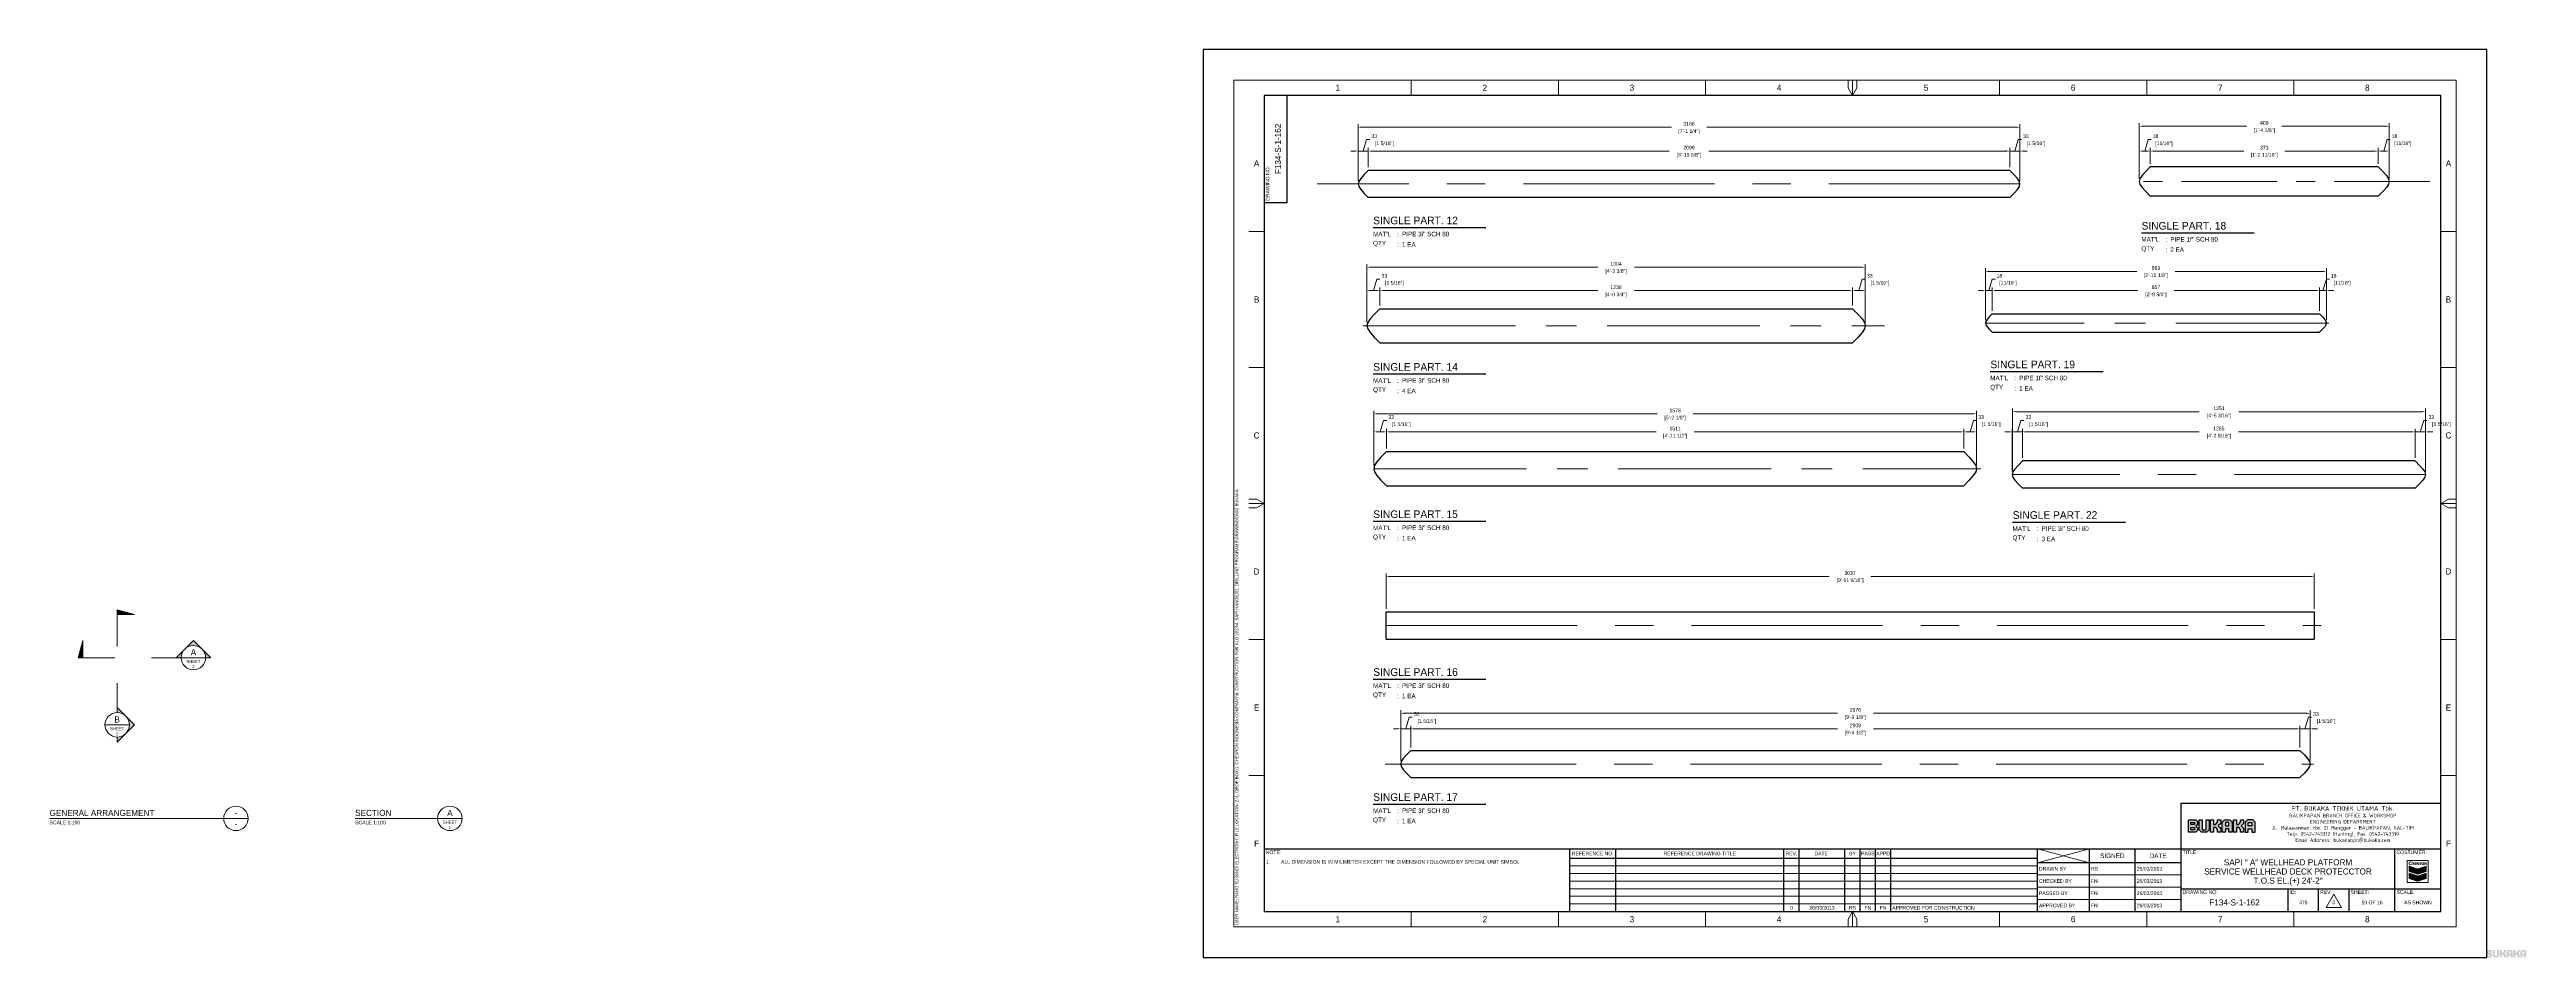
# Paper-space layout '10 OF 16' of a CAD drawing. Header units: inches. Extents: x -382 to 428, y -5 to 292.
# The model-space entities are those that its viewports show. They can reach past a viewport. Long polylines and large blocks are cut down to what shows.
import ezdxf
from ezdxf.enums import TextEntityAlignment as Align

# ---------------------------------------------------------------- set-up
doc = ezdxf.new("R2010")
doc.units = ezdxf.units.IN
doc.header["$LTSCALE"] = 5
doc.header["$MEASUREMENT"] = 0
doc.linetypes.add('CENTER', pattern=[2, 1.25, -0.25, 0.25, -0.25])
for name, color, linetype, lineweight in [('CENTER LINE', 1, 'CENTER', 0), ('FITTING', 255, 'Continuous', 50), ('HATCH', 250, 'Continuous', 0), ('MARKING', 6, 'Continuous', 13), ('PLUMBING', 3, 'Continuous', 25), ('STRUCTURE', 3, 'Continuous', 25), ('TEXT', 2, 'Continuous', 30)]:
    doc.layers.add(name, color=color, linetype=linetype, lineweight=lineweight)
doc.layers.get('0').freeze()
doc.styles.add('BUKAKA 01', font='simpfrac.shx', dxfattribs={"height": 1.2})
doc.styles.add('BUKAKA A3', font='simpfrac.shx', dxfattribs={"height": 1.35})
doc.dimstyles.new('BUKAKA 01', dxfattribs={"dimtxt": 1.2, "dimasz": 1.2, "dimexe": 1, "dimexo": 1, "dimgap": 0.5, "dimtad": 0, "dimdec": 0, "dimzin": 0, "dimdsep": 46, "dimtxsty": 'BUKAKA 01', "dimcen": 3, "dimclrd": 251, "dimclre": 250, "dimclrt": 2, "dimadec": 0, "dimazin": 0, "dimtfac": 1, "dimtdec": 0, "dimtofl": 0, "dimtmove": 1, "dimatfit": 3, "dimfxl": 10, "dimtolj": 1, "dimtzin": 0, "dimlwd": 0, "dimlwe": 0, "dimarcsym": 0})

# ---------------------------------------------------------------- blocks, each defined once
blk = doc.blocks.new('LOGO CHEVRON')
h = blk.add_hatch(color=152)
h.dxf.hatch_style = 1
h.paths.add_polyline_path([(442.65, 29.5), (442.61, 29.52), (442.57, 29.53), (442.53, 29.54), (442.49, 29.55), (442.46, 29.55), (442.42, 29.55), (442.39, 29.55), (442.36, 29.55), (442.33, 29.55), (442.3, 29.54), (442.27, 29.54), (442.25, 29.54), (442.23, 29.53), (442.21, 29.53), (442.2, 29.52), (442.18, 29.52), (442.16, 29.51), (442.15, 29.51), (442.13, 29.5), (442.12, 29.5), (442.11, 29.49), (442.1, 29.49), (442.08, 29.48), (442.07, 29.47), (442.06, 29.47), (442.05, 29.46), (442.04, 29.45), (442.02, 29.44), (442.01, 29.43), (442, 29.43), (441.99, 29.42), (441.98, 29.41), (441.97, 29.4), (441.96, 29.39), (441.95, 29.38), (441.94, 29.37), (441.93, 29.36), (441.92, 29.35), (441.91, 29.34), (441.9, 29.33), (441.89, 29.31), (441.89, 29.3), (441.88, 29.29), (441.87, 29.28), (441.86, 29.26), (441.86, 29.25), (441.85, 29.24), (441.84, 29.22), (441.84, 29.21), (441.83, 29.2), (441.83, 29.18), (441.82, 29.17), (441.82, 29.15), (441.81, 29.14), (441.81, 29.13), (441.81, 29.11), (441.8, 29.1), (441.8, 29.08), (441.8, 29.07), (441.8, 29.05), (441.79, 29.03), (441.79, 29.02), (441.79, 29), (441.79, 28.98), (441.79, 28.97), (441.79, 28.95), (441.79, 28.93), (441.79, 28.91), (441.79, 28.89), (441.8, 28.87), (441.8, 28.85), (441.8, 28.83), (441.8, 28.82), (441.81, 28.8), (441.81, 28.78), (441.82, 28.76), (441.82, 28.74), (441.83, 28.73), (441.84, 28.71), (441.84, 28.69), (441.85, 28.67), (441.86, 28.66), (441.87, 28.64), (441.88, 28.62), (441.89, 28.61), (441.9, 28.59), (441.91, 28.58), (441.92, 28.56), (441.94, 28.55), (441.95, 28.54), (441.96, 28.53), (441.97, 28.52), (441.98, 28.51), (441.99, 28.5), (442, 28.49), (442.01, 28.48), (442.02, 28.48), (442.03, 28.47), (442.04, 28.46), (442.05, 28.45), (442.06, 28.45), (442.08, 28.44), (442.09, 28.44), (442.1, 28.43), (442.11, 28.42), (442.13, 28.42), (442.14, 28.41), (442.16, 28.41), (442.17, 28.4), (442.19, 28.4), (442.2, 28.39), (442.22, 28.39), (442.24, 28.38), (442.25, 28.38), (442.27, 28.38), (442.29, 28.37), (442.31, 28.37), (442.33, 28.37), (442.35, 28.37), (442.37, 28.37), (442.4, 28.37), (442.42, 28.37), (442.45, 28.37), (442.48, 28.38), (442.52, 28.38), (442.56, 28.39), (442.6, 28.4), (442.65, 28.42), (442.61, 28.65), (442.59, 28.64), (442.56, 28.63), (442.54, 28.63), (442.52, 28.62), (442.51, 28.62), (442.49, 28.62), (442.47, 28.61), (442.46, 28.61), (442.45, 28.61), (442.43, 28.61), (442.42, 28.61), (442.41, 28.61), (442.39, 28.61), (442.38, 28.61), (442.37, 28.61), (442.36, 28.61), (442.35, 28.61), (442.34, 28.61), (442.33, 28.62), (442.31, 28.62), (442.3, 28.62), (442.29, 28.63), (442.28, 28.63), (442.27, 28.63), (442.26, 28.64), (442.25, 28.64), (442.24, 28.65), (442.24, 28.65), (442.23, 28.66), (442.22, 28.66), (442.21, 28.67), (442.2, 28.68), (442.19, 28.68), (442.18, 28.69), (442.17, 28.7), (442.17, 28.71), (442.16, 28.72), (442.15, 28.73), (442.14, 28.74), (442.14, 28.75), (442.13, 28.76), (442.12, 28.77), (442.12, 28.78), (442.11, 28.79), (442.11, 28.8), (442.11, 28.81), (442.1, 28.82), (442.1, 28.83), (442.09, 28.84), (442.09, 28.85), (442.09, 28.87), (442.09, 28.88), (442.09, 28.89), (442.08, 28.91), (442.08, 28.92), (442.08, 28.93), (442.08, 28.95), (442.08, 28.96), (442.08, 28.98), (442.08, 28.99), (442.08, 29), (442.08, 29.02), (442.09, 29.03), (442.09, 29.05), (442.09, 29.06), (442.09, 29.07), (442.09, 29.08), (442.1, 29.09), (442.1, 29.1), (442.11, 29.12), (442.11, 29.13), (442.12, 29.14), (442.12, 29.15), (442.13, 29.16), (442.14, 29.17), (442.14, 29.18), (442.15, 29.19), (442.16, 29.2), (442.17, 29.21), (442.18, 29.22), (442.19, 29.23), (442.2, 29.24), (442.21, 29.25), (442.23, 29.26), (442.24, 29.27), (442.25, 29.28), (442.26, 29.28), (442.28, 29.29), (442.29, 29.29), (442.31, 29.3), (442.32, 29.3), (442.34, 29.31), (442.35, 29.31), (442.37, 29.31), (442.39, 29.31), (442.41, 29.31), (442.43, 29.31), (442.45, 29.31), (442.47, 29.31), (442.49, 29.31), (442.52, 29.3), (442.55, 29.29), (442.57, 29.28), (442.61, 29.27)])
h = blk.add_hatch(color=5)
h.dxf.hatch_style = 1
h.set_gradient(color1=(0, 0, 255), color2=(0, 191, 255), rotation=135, centered=1, tint=1)
h.paths.add_polyline_path([(441.8, 28.19), (441.8, 26.21), (444.77, 27.2)])
h = blk.add_hatch(color=5)
h.dxf.hatch_style = 1
h.set_gradient(color1=(0, 0, 255), color2=(0, 191, 255), rotation=235, centered=1, tint=1, name='CYLINDER')
h.paths.add_polyline_path([(447.73, 28.19), (441.8, 26.21), (444.77, 25.22), (447.73, 26.21)])
h = blk.add_hatch(color=16)
h.dxf.hatch_style = 1
h.set_gradient(color1=(127, 0, 0), color2=(255, 0, 0), rotation=135, centered=1, tint=1)
h.paths.add_polyline_path([(441.8, 25.88), (441.8, 23.9), (444.77, 24.89)])
h = blk.add_hatch(color=16)
h.dxf.hatch_style = 1
h.set_gradient(color1=(127, 0, 0), color2=(255, 0, 0), rotation=235, centered=1, tint=1, name='CYLINDER')
h.paths.add_polyline_path([(447.73, 25.88), (441.8, 23.9), (444.77, 22.91), (447.73, 23.91)])
h = blk.add_hatch(color=152)
h.dxf.hatch_style = 1
edge = h.paths.add_edge_path()
edge.add_line((443.52, 29.04), (443.52, 29.06))
edge.add_line((443.52, 29.06), (443.52, 29.07))
edge.add_line((443.52, 29.07), (443.51, 29.08))
edge.add_line((443.51, 29.08), (443.51, 29.08))
edge.add_line((443.51, 29.08), (443.51, 29.09))
edge.add_line((443.51, 29.09), (443.5, 29.1))
edge.add_line((443.5, 29.1), (443.5, 29.11))
edge.add_line((443.5, 29.11), (443.5, 29.12))
edge.add_line((443.5, 29.12), (443.49, 29.13))
edge.add_line((443.49, 29.13), (443.49, 29.13))
edge.add_line((443.49, 29.13), (443.48, 29.14))
edge.add_line((443.48, 29.14), (443.48, 29.15))
edge.add_line((443.48, 29.15), (443.48, 29.15))
edge.add_line((443.48, 29.15), (443.47, 29.16))
edge.add_line((443.47, 29.16), (443.47, 29.17))
edge.add_line((443.47, 29.17), (443.46, 29.17))
edge.add_line((443.46, 29.17), (443.46, 29.18))
edge.add_line((443.46, 29.18), (443.45, 29.19))
edge.add_line((443.45, 29.19), (443.45, 29.19))
edge.add_line((443.45, 29.19), (443.44, 29.2))
edge.add_line((443.44, 29.2), (443.43, 29.21))
edge.add_line((443.43, 29.21), (443.43, 29.21))
edge.add_line((443.43, 29.21), (443.42, 29.22))
edge.add_line((443.42, 29.22), (443.42, 29.22))
edge.add_line((443.42, 29.22), (443.41, 29.23))
edge.add_line((443.41, 29.23), (443.4, 29.23))
edge.add_line((443.4, 29.23), (443.39, 29.23))
edge.add_line((443.39, 29.23), (443.39, 29.24))
edge.add_line((443.39, 29.24), (443.38, 29.24))
edge.add_line((443.38, 29.24), (443.37, 29.25))
edge.add_line((443.37, 29.25), (443.36, 29.25))
edge.add_line((443.36, 29.25), (443.35, 29.25))
edge.add_line((443.35, 29.25), (443.34, 29.25))
edge.add_line((443.34, 29.25), (443.34, 29.26))
edge.add_line((443.34, 29.26), (443.33, 29.26))
edge.add_line((443.33, 29.26), (443.32, 29.26))
edge.add_line((443.32, 29.26), (443.31, 29.26))
edge.add_line((443.31, 29.26), (443.3, 29.26))
edge.add_line((443.3, 29.26), (443.29, 29.26))
edge.add_line((443.29, 29.26), (443.28, 29.26))
edge.add_line((443.28, 29.26), (443.27, 29.26))
edge.add_line((443.27, 29.26), (443.26, 29.26))
edge.add_line((443.26, 29.26), (443.25, 29.26))
edge.add_line((443.25, 29.26), (443.24, 29.26))
edge.add_line((443.24, 29.26), (443.23, 29.26))
edge.add_line((443.23, 29.26), (443.22, 29.26))
edge.add_line((443.22, 29.26), (443.21, 29.26))
edge.add_line((443.21, 29.26), (443.2, 29.25))
edge.add_line((443.2, 29.25), (443.19, 29.25))
edge.add_line((443.19, 29.25), (443.18, 29.25))
edge.add_line((443.18, 29.25), (443.17, 29.25))
edge.add_line((443.17, 29.25), (443.16, 29.24))
edge.add_line((443.16, 29.24), (443.15, 29.24))
edge.add_line((443.15, 29.24), (443.14, 29.23))
edge.add_line((443.14, 29.23), (443.12, 29.23))
edge.add_line((443.12, 29.23), (443.11, 29.22))
edge.add_line((443.11, 29.22), (443.1, 29.22))
edge.add_line((443.1, 29.22), (443.09, 29.21))
edge.add_line((443.09, 29.21), (443.08, 29.2))
edge.add_line((443.08, 29.2), (443.06, 29.19))
edge.add_line((443.06, 29.19), (443.05, 29.17))
edge.add_line((443.05, 29.17), (443.04, 29.16))
edge.add_line((443.04, 29.16), (443.02, 29.14))
edge.add_line((443.02, 29.14), (443.02, 29.55))
edge.add_line((443.02, 29.55), (442.77, 29.46))
edge.add_line((442.77, 29.46), (442.77, 28.41))
edge.add_line((442.77, 28.41), (443.02, 28.41))
edge.add_line((443.02, 28.41), (443.02, 28.88))
edge.add_ellipse((443.15, 28.88), major_axis=(0, 0.165), ratio=0.813078, start_angle=449.685, end_angle=450, ccw=False)
edge.add_ellipse((443.15, 28.88), major_axis=(0, 0.165), ratio=0.813078, start_angle=270, end_angle=449.685, ccw=False)
edge.add_line((443.29, 28.88), (443.29, 28.41))
edge.add_line((443.29, 28.41), (443.54, 28.41))
edge.add_line((443.54, 28.41), (443.54, 28.88))
edge.add_line((443.54, 28.88), (443.54, 28.91))
edge.add_line((443.54, 28.91), (443.54, 28.94))
edge.add_line((443.54, 28.94), (443.54, 28.96))
edge.add_line((443.54, 28.96), (443.53, 28.98))
edge.add_line((443.53, 28.98), (443.53, 28.99))
edge.add_line((443.53, 28.99), (443.53, 29.01))
edge.add_line((443.53, 29.01), (443.53, 29.02))
edge.add_line((443.53, 29.02), (443.53, 29.03))
edge.add_line((443.53, 29.03), (443.52, 29.04))
h.paths.add_polyline_path([(444.33, 29.2), (444.32, 29.2), (444.31, 29.21), (444.3, 29.22), (444.28, 29.23), (444.27, 29.23), (444.26, 29.24), (444.25, 29.24), (444.23, 29.25), (444.22, 29.25), (444.21, 29.26), (444.2, 29.26), (444.19, 29.26), (444.17, 29.27), (444.16, 29.27), (444.15, 29.27), (444.14, 29.27), (444.13, 29.27), (444.12, 29.27), (444.11, 29.27), (444.09, 29.27), (444.08, 29.27), (444.07, 29.27), (444.06, 29.27), (444.04, 29.27), (444.03, 29.27), (444.02, 29.27), (444.01, 29.27), (443.99, 29.26), (443.98, 29.26), (443.97, 29.26), (443.95, 29.25), (443.94, 29.25), (443.93, 29.25), (443.92, 29.24), (443.9, 29.24), (443.89, 29.23), (443.88, 29.23), (443.87, 29.22), (443.86, 29.22), (443.85, 29.21), (443.84, 29.21), (443.83, 29.2), (443.82, 29.19), (443.81, 29.18), (443.8, 29.18), (443.79, 29.17), (443.78, 29.16), (443.77, 29.15), (443.76, 29.14), (443.75, 29.13), (443.75, 29.12), (443.74, 29.11), (443.73, 29.1), (443.72, 29.09), (443.72, 29.08), (443.71, 29.07), (443.7, 29.05), (443.7, 29.04), (443.69, 29.03), (443.69, 29.02), (443.68, 29.01), (443.68, 29), (443.68, 28.98), (443.67, 28.97), (443.67, 28.96), (443.67, 28.95), (443.66, 28.93), (443.66, 28.92), (443.66, 28.9), (443.66, 28.89), (443.66, 28.88), (443.66, 28.86), (443.66, 28.85), (443.66, 28.84), (443.65, 28.82), (443.65, 28.81), (443.66, 28.8), (443.66, 28.79), (443.66, 28.77), (443.66, 28.76), (443.66, 28.75), (443.66, 28.73), (443.66, 28.72), (443.67, 28.71), (443.67, 28.69), (443.67, 28.68), (443.68, 28.66), (443.68, 28.65), (443.69, 28.63), (443.69, 28.62), (443.7, 28.6), (443.71, 28.59), (443.71, 28.58), (443.72, 28.56), (443.73, 28.55), (443.74, 28.54), (443.74, 28.52), (443.75, 28.51), (443.76, 28.5), (443.77, 28.49), (443.78, 28.48), (443.79, 28.48), (443.8, 28.47), (443.81, 28.46), (443.82, 28.45), (443.83, 28.44), (443.84, 28.44), (443.86, 28.43), (443.87, 28.42), (443.88, 28.42), (443.89, 28.41), (443.9, 28.41), (443.91, 28.4), (443.92, 28.4), (443.94, 28.4), (443.95, 28.39), (443.96, 28.39), (443.97, 28.38), (443.99, 28.38), (444, 28.38), (444.01, 28.38), (444.03, 28.38), (444.04, 28.37), (444.06, 28.37), (444.08, 28.37), (444.09, 28.37), (444.11, 28.37), (444.13, 28.37), (444.14, 28.37), (444.16, 28.37), (444.18, 28.37), (444.2, 28.37), (444.21, 28.38), (444.23, 28.38), (444.25, 28.38), (444.27, 28.38), (444.29, 28.39), (444.31, 28.39), (444.33, 28.4), (444.35, 28.4), (444.37, 28.41), (444.39, 28.42), (444.41, 28.43), (444.44, 28.44), (444.4, 28.64), (444.37, 28.63), (444.35, 28.62), (444.33, 28.61), (444.32, 28.6), (444.3, 28.6), (444.28, 28.59), (444.26, 28.59), (444.25, 28.58), (444.23, 28.58), (444.21, 28.58), (444.2, 28.58), (444.19, 28.57), (444.17, 28.57), (444.16, 28.57), (444.14, 28.57), (444.13, 28.57), (444.12, 28.58), (444.1, 28.58), (444.09, 28.58), (444.07, 28.58), (444.05, 28.59), (444.02, 28.6), (444.01, 28.61), (443.99, 28.62), (443.97, 28.63), (443.96, 28.64), (443.95, 28.65), (443.95, 28.66), (443.94, 28.67), (443.93, 28.69), (443.93, 28.7), (443.92, 28.72), (443.92, 28.74), (444.47, 28.74), (444.47, 28.78), (444.48, 28.82), (444.48, 28.85), (444.48, 28.88), (444.47, 28.9), (444.47, 28.93), (444.47, 28.95), (444.46, 28.97), (444.46, 28.99), (444.45, 29.01), (444.44, 29.03), (444.44, 29.05), (444.43, 29.06), (444.42, 29.08), (444.42, 29.09), (444.41, 29.11), (444.4, 29.12), (444.39, 29.13), (444.38, 29.14), (444.37, 29.16), (444.36, 29.17), (444.35, 29.18), (444.34, 29.19)])
h.paths.add_polyline_path([(444.18, 29.04), (444.19, 29.03), (444.2, 29.02), (444.21, 29.01), (444.21, 29), (444.21, 28.99), (444.22, 28.97), (444.22, 28.96), (444.22, 28.94), (444.22, 28.93), (444.22, 28.92), (443.92, 28.92), (443.92, 28.93), (443.92, 28.95), (443.92, 28.96), (443.93, 28.98), (443.93, 28.99), (443.94, 29.01), (443.96, 29.03), (443.97, 29.04), (443.98, 29.05), (443.99, 29.06), (444, 29.07), (444.01, 29.08), (444.03, 29.08), (444.04, 29.09), (444.06, 29.09), (444.07, 29.09), (444.09, 29.09), (444.1, 29.09), (444.12, 29.08), (444.14, 29.08), (444.15, 29.07), (444.16, 29.06), (444.18, 29.05)], flags=16)
h.paths.add_polyline_path([(444.77, 29.24), (444.49, 29.24), (444.77, 28.41), (445.08, 28.41), (445.36, 29.24), (445.08, 29.24), (444.93, 28.64)])
h.paths.add_polyline_path([(445.96, 29.25), (445.94, 29.25), (445.92, 29.25), (445.9, 29.25), (445.89, 29.25), (445.87, 29.25), (445.86, 29.25), (445.85, 29.25), (445.84, 29.25), (445.83, 29.25), (445.83, 29.24), (445.82, 29.24), (445.81, 29.24), (445.8, 29.23), (445.79, 29.23), (445.79, 29.23), (445.78, 29.22), (445.77, 29.22), (445.77, 29.21), (445.76, 29.21), (445.75, 29.2), (445.75, 29.19), (445.74, 29.19), (445.73, 29.18), (445.72, 29.17), (445.72, 29.16), (445.71, 29.15), (445.7, 29.14), (445.7, 29.13), (445.69, 29.12), (445.68, 29.11), (445.68, 29.09), (445.67, 29.08), (445.67, 29.08), (445.66, 29.24), (445.42, 29.24), (445.43, 29.05), (445.43, 28.41), (445.69, 28.41), (445.69, 28.82), (445.69, 28.84), (445.69, 28.86), (445.7, 28.88), (445.7, 28.89), (445.71, 28.91), (445.71, 28.92), (445.72, 28.93), (445.73, 28.94), (445.74, 28.96), (445.76, 28.97), (445.77, 28.98), (445.79, 28.99), (445.8, 29), (445.82, 29.01), (445.84, 29.01), (445.86, 29.01), (445.88, 29.01), (445.9, 29.01), (445.91, 29.01), (445.93, 29.01), (445.94, 29.01), (445.96, 29.01)])
h.paths.add_polyline_path([(446.71, 29.17), (446.71, 29.17), (446.7, 29.18), (446.69, 29.19), (446.68, 29.19), (446.67, 29.2), (446.66, 29.21), (446.65, 29.21), (446.64, 29.22), (446.63, 29.22), (446.62, 29.23), (446.61, 29.23), (446.6, 29.24), (446.59, 29.24), (446.58, 29.24), (446.57, 29.25), (446.56, 29.25), (446.55, 29.25), (446.54, 29.26), (446.53, 29.26), (446.52, 29.26), (446.51, 29.26), (446.5, 29.26), (446.49, 29.27), (446.48, 29.27), (446.47, 29.27), (446.46, 29.27), (446.44, 29.27), (446.43, 29.27), (446.42, 29.27), (446.41, 29.27), (446.4, 29.27), (446.39, 29.27), (446.39, 29.27), (446.38, 29.27), (446.37, 29.27), (446.36, 29.27), (446.35, 29.27), (446.35, 29.27), (446.34, 29.26), (446.33, 29.26), (446.32, 29.26), (446.32, 29.26), (446.31, 29.26), (446.3, 29.26), (446.29, 29.26), (446.28, 29.25), (446.28, 29.25), (446.27, 29.25), (446.26, 29.25), (446.25, 29.24), (446.24, 29.24), (446.23, 29.24), (446.23, 29.23), (446.22, 29.23), (446.21, 29.23), (446.21, 29.22), (446.2, 29.22), (446.19, 29.22), (446.19, 29.21), (446.18, 29.21), (446.17, 29.2), (446.17, 29.2), (446.16, 29.19), (446.15, 29.19), (446.14, 29.18), (446.13, 29.17), (446.13, 29.17), (446.12, 29.16), (446.11, 29.15), (446.1, 29.15), (446.1, 29.14), (446.09, 29.13), (446.08, 29.12), (446.08, 29.11), (446.07, 29.11), (446.07, 29.1), (446.06, 29.09), (446.06, 29.08), (446.05, 29.07), (446.05, 29.06), (446.04, 29.05), (446.04, 29.04), (446.04, 29.04), (446.03, 29.03), (446.03, 29.02), (446.03, 29.01), (446.02, 29), (446.02, 28.99), (446.02, 28.98), (446.01, 28.97), (446.01, 28.97), (446.01, 28.96), (446.01, 28.95), (446, 28.94), (446, 28.93), (446, 28.92), (446, 28.9), (446, 28.89), (446, 28.88), (445.99, 28.87), (445.99, 28.86), (445.99, 28.85), (445.99, 28.84), (445.99, 28.83), (445.99, 28.81), (445.99, 28.8), (445.99, 28.79), (445.99, 28.78), (446, 28.77), (446, 28.76), (446, 28.75), (446, 28.74), (446, 28.73), (446, 28.72), (446, 28.71), (446, 28.7), (446.01, 28.69), (446.01, 28.68), (446.01, 28.67), (446.01, 28.66), (446.02, 28.65), (446.02, 28.64), (446.02, 28.63), (446.03, 28.61), (446.03, 28.6), (446.04, 28.59), (446.04, 28.58), (446.05, 28.57), (446.05, 28.56), (446.06, 28.55), (446.07, 28.54), (446.07, 28.53), (446.08, 28.52), (446.09, 28.51), (446.1, 28.5), (446.11, 28.49), (446.11, 28.49), (446.12, 28.48), (446.13, 28.47), (446.14, 28.46), (446.15, 28.45), (446.16, 28.44), (446.17, 28.44), (446.19, 28.43), (446.2, 28.42), (446.21, 28.42), (446.22, 28.41), (446.23, 28.41), (446.25, 28.4), (446.26, 28.4), (446.27, 28.39), (446.29, 28.39), (446.3, 28.39), (446.31, 28.38), (446.33, 28.38), (446.34, 28.38), (446.35, 28.38), (446.37, 28.37), (446.38, 28.37), (446.39, 28.37), (446.4, 28.37), (446.42, 28.37), (446.43, 28.37), (446.44, 28.37), (446.45, 28.37), (446.47, 28.37), (446.48, 28.37), (446.49, 28.38), (446.5, 28.38), (446.52, 28.38), (446.53, 28.38), (446.54, 28.38), (446.55, 28.39), (446.57, 28.39), (446.58, 28.39), (446.59, 28.4), (446.6, 28.4), (446.61, 28.41), (446.62, 28.41), (446.63, 28.42), (446.64, 28.42), (446.65, 28.43), (446.66, 28.43), (446.67, 28.44), (446.68, 28.45), (446.69, 28.45), (446.7, 28.46), (446.71, 28.47), (446.72, 28.47), (446.72, 28.48), (446.73, 28.49), (446.74, 28.49), (446.74, 28.5), (446.75, 28.51), (446.76, 28.52), (446.76, 28.53), (446.77, 28.53), (446.78, 28.54), (446.78, 28.55), (446.79, 28.56), (446.79, 28.57), (446.8, 28.58), (446.8, 28.59), (446.81, 28.6), (446.81, 28.61), (446.82, 28.62), (446.82, 28.64), (446.83, 28.65), (446.83, 28.66), (446.83, 28.67), (446.84, 28.68), (446.84, 28.69), (446.84, 28.7), (446.84, 28.72), (446.84, 28.73), (446.85, 28.74), (446.85, 28.75), (446.85, 28.77), (446.85, 28.78), (446.85, 28.79), (446.85, 28.8), (446.85, 28.82), (446.85, 28.83), (446.85, 28.84), (446.85, 28.85), (446.85, 28.87), (446.85, 28.88), (446.85, 28.89), (446.84, 28.9), (446.84, 28.92), (446.84, 28.93), (446.84, 28.94), (446.84, 28.96), (446.83, 28.97), (446.83, 28.98), (446.83, 28.99), (446.82, 29), (446.82, 29.01), (446.81, 29.02), (446.81, 29.03), (446.81, 29.04), (446.8, 29.05), (446.8, 29.06), (446.79, 29.07), (446.79, 29.08), (446.78, 29.09), (446.78, 29.1), (446.77, 29.11), (446.76, 29.11), (446.76, 29.12), (446.75, 29.13), (446.74, 29.14), (446.74, 29.14), (446.73, 29.15), (446.72, 29.16)])
h.paths.add_polyline_path([(446.35, 29.05), (446.36, 29.06), (446.37, 29.07), (446.39, 29.07), (446.4, 29.07), (446.41, 29.07), (446.43, 29.07), (446.44, 29.07), (446.46, 29.07), (446.47, 29.06), (446.48, 29.06), (446.5, 29.05), (446.51, 29.04), (446.52, 29.03), (446.53, 29.02), (446.54, 29.01), (446.55, 29), (446.56, 28.99), (446.56, 28.97), (446.57, 28.96), (446.57, 28.95), (446.58, 28.94), (446.58, 28.92), (446.58, 28.91), (446.59, 28.89), (446.59, 28.88), (446.59, 28.86), (446.59, 28.84), (446.59, 28.83), (446.59, 28.81), (446.59, 28.79), (446.59, 28.78), (446.59, 28.76), (446.58, 28.75), (446.58, 28.73), (446.58, 28.72), (446.58, 28.7), (446.57, 28.69), (446.57, 28.67), (446.56, 28.66), (446.55, 28.64), (446.54, 28.63), (446.53, 28.62), (446.52, 28.61), (446.51, 28.6), (446.5, 28.59), (446.49, 28.58), (446.48, 28.58), (446.47, 28.57), (446.45, 28.57), (446.44, 28.57), (446.43, 28.57), (446.41, 28.57), (446.39, 28.57), (446.38, 28.58), (446.36, 28.58), (446.35, 28.59), (446.34, 28.59), (446.33, 28.6), (446.32, 28.61), (446.31, 28.62), (446.3, 28.63), (446.29, 28.64), (446.29, 28.66), (446.28, 28.67), (446.27, 28.69), (446.27, 28.71), (446.26, 28.72), (446.26, 28.74), (446.26, 28.76), (446.26, 28.77), (446.26, 28.79), (446.25, 28.8), (446.25, 28.82), (446.25, 28.83), (446.26, 28.84), (446.26, 28.86), (446.26, 28.87), (446.26, 28.89), (446.26, 28.9), (446.26, 28.92), (446.27, 28.93), (446.27, 28.95), (446.28, 28.96), (446.28, 28.97), (446.29, 28.99), (446.29, 29), (446.3, 29.01), (446.31, 29.02), (446.32, 29.03), (446.33, 29.04), (446.34, 29.05)], flags=16)
h = blk.add_hatch(color=152)
h.dxf.hatch_style = 1
edge = h.paths.add_edge_path()
edge.add_line((447.73, 29.01), (447.72, 29.02))
edge.add_line((447.72, 29.02), (447.72, 29.03))
edge.add_line((447.72, 29.03), (447.72, 29.04))
edge.add_line((447.72, 29.04), (447.72, 29.06))
edge.add_line((447.72, 29.06), (447.71, 29.07))
edge.add_line((447.71, 29.07), (447.71, 29.08))
edge.add_line((447.71, 29.08), (447.71, 29.08))
edge.add_line((447.71, 29.08), (447.7, 29.09))
edge.add_line((447.7, 29.09), (447.7, 29.1))
edge.add_line((447.7, 29.1), (447.7, 29.11))
edge.add_line((447.7, 29.11), (447.69, 29.12))
edge.add_line((447.69, 29.12), (447.69, 29.13))
edge.add_line((447.69, 29.13), (447.68, 29.13))
edge.add_line((447.68, 29.13), (447.68, 29.14))
edge.add_line((447.68, 29.14), (447.68, 29.15))
edge.add_line((447.68, 29.15), (447.67, 29.15))
edge.add_line((447.67, 29.15), (447.67, 29.16))
edge.add_line((447.67, 29.16), (447.66, 29.17))
edge.add_line((447.66, 29.17), (447.66, 29.17))
edge.add_line((447.66, 29.17), (447.65, 29.18))
edge.add_line((447.65, 29.18), (447.65, 29.19))
edge.add_line((447.65, 29.19), (447.64, 29.19))
edge.add_line((447.64, 29.19), (447.64, 29.2))
edge.add_line((447.64, 29.2), (447.63, 29.21))
edge.add_line((447.63, 29.21), (447.62, 29.21))
edge.add_line((447.62, 29.21), (447.62, 29.22))
edge.add_line((447.62, 29.22), (447.61, 29.22))
edge.add_line((447.61, 29.22), (447.6, 29.23))
edge.add_line((447.6, 29.23), (447.6, 29.23))
edge.add_line((447.6, 29.23), (447.59, 29.23))
edge.add_line((447.59, 29.23), (447.58, 29.24))
edge.add_line((447.58, 29.24), (447.57, 29.24))
edge.add_line((447.57, 29.24), (447.57, 29.25))
edge.add_line((447.57, 29.25), (447.56, 29.25))
edge.add_line((447.56, 29.25), (447.55, 29.25))
edge.add_line((447.55, 29.25), (447.54, 29.25))
edge.add_line((447.54, 29.25), (447.53, 29.26))
edge.add_line((447.53, 29.26), (447.52, 29.26))
edge.add_line((447.52, 29.26), (447.51, 29.26))
edge.add_line((447.51, 29.26), (447.5, 29.26))
edge.add_line((447.5, 29.26), (447.49, 29.26))
edge.add_line((447.49, 29.26), (447.48, 29.26))
edge.add_line((447.48, 29.26), (447.47, 29.26))
edge.add_line((447.47, 29.26), (447.46, 29.26))
edge.add_line((447.46, 29.26), (447.45, 29.26))
edge.add_line((447.45, 29.26), (447.44, 29.26))
edge.add_line((447.44, 29.26), (447.43, 29.26))
edge.add_line((447.43, 29.26), (447.42, 29.26))
edge.add_line((447.42, 29.26), (447.41, 29.26))
edge.add_line((447.41, 29.26), (447.4, 29.26))
edge.add_line((447.4, 29.26), (447.39, 29.25))
edge.add_line((447.39, 29.25), (447.38, 29.25))
edge.add_line((447.38, 29.25), (447.37, 29.25))
edge.add_line((447.37, 29.25), (447.36, 29.25))
edge.add_line((447.36, 29.25), (447.35, 29.24))
edge.add_line((447.35, 29.24), (447.34, 29.24))
edge.add_line((447.34, 29.24), (447.33, 29.23))
edge.add_line((447.33, 29.23), (447.32, 29.23))
edge.add_line((447.32, 29.23), (447.31, 29.22))
edge.add_line((447.31, 29.22), (447.29, 29.22))
edge.add_line((447.29, 29.22), (447.28, 29.21))
edge.add_line((447.28, 29.21), (447.27, 29.19))
edge.add_line((447.27, 29.19), (447.25, 29.18))
edge.add_line((447.25, 29.18), (447.23, 29.16))
edge.add_line((447.23, 29.16), (447.22, 29.13))
edge.add_line((447.22, 29.13), (447.2, 29.11))
edge.add_line((447.2, 29.11), (447.2, 29.12))
edge.add_line((447.2, 29.12), (447.2, 29.24))
edge.add_line((447.2, 29.24), (446.96, 29.24))
edge.add_line((446.96, 29.24), (446.96, 28.41))
edge.add_line((446.96, 28.41), (447.21, 28.41))
edge.add_line((447.21, 28.41), (447.22, 28.88))
edge.add_ellipse((447.35, 28.88), major_axis=(0, 0.165), ratio=0.813078, start_angle=270, end_angle=450, ccw=False)
edge.add_line((447.48, 28.88), (447.48, 28.41))
edge.add_line((447.48, 28.41), (447.73, 28.41))
edge.add_line((447.73, 28.41), (447.73, 28.88))
edge.add_line((447.73, 28.88), (447.73, 28.91))
edge.add_line((447.73, 28.91), (447.73, 28.94))
edge.add_line((447.73, 28.94), (447.73, 28.96))
edge.add_line((447.73, 28.96), (447.73, 28.98))
edge.add_line((447.73, 28.98), (447.73, 28.99))
edge.add_line((447.73, 28.99), (447.73, 29.01))
blk.add_lwpolyline([(441.36, 29.87), (448.17, 29.87), (448.17, 22.64), (441.36, 22.64)], close=True)
blk = doc.blocks.new('STRUCTURE ETIKET DRAWING STANDARD')
at = {"layer": 'STRUCTURE'}
h = blk.add_hatch(color=154, dxfattribs=at)
h.paths.add_polyline_path([(343.13, 44.15), (343.13, 43.03), (342.01, 43.03), (342.01, 44.15)], flags=16)
h.paths.add_polyline_path([(340.48, 43.86), (339.69, 43.07), (340.48, 42.28), (340.48, 41), (339.44, 41), (339.44, 41.88), (338.86, 42.47), (338.15, 42.47), (338.15, 41), (337.14, 41), (337.14, 45), (338.15, 45), (338.15, 43.49), (338.74, 43.49), (339.44, 44.2), (339.44, 45), (340.48, 45)])
h.paths.add_polyline_path([(334.51, 44.15), (334.51, 43.03), (335.63, 43.03), (335.63, 44.15)], flags=16)
h.paths.add_polyline_path([(332.98, 43.86), (332.19, 43.07), (332.98, 42.28), (332.98, 41), (331.94, 41), (331.94, 41.88), (331.36, 42.47), (330.65, 42.47), (330.65, 41), (329.64, 41), (329.64, 45), (330.65, 45), (330.65, 43.49), (331.24, 43.49), (331.94, 44.2), (331.94, 45), (332.98, 45)])
h.paths.add_polyline_path([(329.21, 45), (329.21, 41.79), (328.42, 41), (326.66, 41), (325.87, 41.79), (325.87, 45), (326.88, 45), (326.88, 41.8), (328.17, 41.8), (328.17, 45)])
h.paths.add_polyline_path([(336.71, 44.23), (336.71, 41), (335.63, 41), (335.63, 42.12), (334.51, 42.12), (334.51, 41), (333.43, 41), (333.43, 44.23), (334.21, 45), (335.94, 45)])
h.paths.add_polyline_path([(340.93, 44.23), (340.93, 41), (342.01, 41), (342.01, 42.12), (343.13, 42.12), (343.13, 41), (344.21, 41), (344.21, 44.23), (343.44, 45), (341.71, 45)])
h.paths.add_polyline_path([(325.42, 43.56), (324.86, 43), (325.42, 42.44), (325.42, 41.55), (324.87, 41), (322.4, 41), (322.4, 45), (324.87, 45), (325.42, 44.45)])
h.paths.add_polyline_path([(324.43, 42.47), (324.43, 41.8), (323.25, 41.8), (323.25, 42.47)], flags=16)
h.paths.add_polyline_path([(324.43, 44.13), (324.43, 43.49), (323.25, 43.49), (323.25, 44.13)], flags=16)
at = {"layer": 'HATCH'}
for p, q in [((68.12, 282), (68.12, 287)), ((116.25, 282), (116.25, 287)), ((164.38, 282), (164.38, 287)), ((212.5, 282), (212.5, 287)), ((260.62, 282), (260.62, 287)), ((308.75, 282), (308.75, 287)), ((356.88, 282), (356.88, 287)), ((20, 237.5), (15, 237.5)), ((405, 237.5), (410, 237.5)), ((20, 193), (15, 193)), ((405, 193), (410, 193)), ((20, 148.5), (15, 148.5)), ((405, 148.5), (410, 148.5)), ((20, 104), (15, 104)), ((405, 104), (410, 104)), ((20, 59.5), (15, 59.5)), ((405, 59.5), (410, 59.5)), ((273, 31), (290, 35.5)), ((290, 31), (273, 35.5)), ((120, 30), (273, 30)), ((120, 27.5), (273, 27.5)), ((120, 25), (273, 25)), ((320, 27), (273, 27)), ((120, 22.5), (273, 22.5)), ((120, 20), (273, 20)), ((120, 17.5), (273, 17.5)), ((320, 23), (273, 23)), ((320, 19), (273, 19)), ((68.12, 15), (68.12, 10)), ((116.25, 15), (116.25, 10)), ((164.38, 15), (164.38, 10)), ((212.5, 15), (212.5, 10)), ((260.62, 15), (260.62, 10)), ((308.75, 15), (308.75, 10)), ((356.88, 15), (356.88, 10))]:
    blk.add_line(p, q, dxfattribs=at)
blk.add_lwpolyline([(10, 10), (410, 10), (410, 287), (10, 287)], close=True, dxfattribs=at)
for points in [[(212.5, 282), (211.06, 284.5), (211.06, 287)], [(212.5, 282), (213.94, 284.5), (213.94, 287)], [(20, 148.5), (17.5, 149.94), (15, 149.94)], [(20, 148.5), (17.5, 147.06), (15, 147.06)], [(405, 148.5), (407.5, 149.94), (410, 149.94)], [(405, 148.5), (407.5, 147.06), (410, 147.06)], [(212.5, 15), (211.06, 12.5), (211.06, 10)], [(212.5, 15), (213.94, 12.5), (213.94, 10)]]:
    blk.add_lwpolyline(points, dxfattribs=at)
at = {"layer": 'MARKING'}
blk.add_lwpolyline([(367.5, 16.34), (370, 20.67), (372.5, 16.34)], close=True, dxfattribs=at)
at = {"layer": 'STRUCTURE'}
for p, q in [((320, 15), (320, 50.5)), ((320, 50.5), (405, 50.5)), ((20, 35.5), (405, 35.5)), ((120, 15), (120, 35.5)), ((120, 32.5), (273, 32.5)), ((135, 15), (135, 35.5)), ((190, 15), (190, 35.5)), ((195, 15), (195, 35.5)), ((210, 15), (210, 35.5)), ((215, 15), (215, 35.5)), ((220, 15), (220, 35.5)), ((225, 15), (225, 35.5)), ((273, 15), (273, 35.5)), ((290, 15), (290, 35.5)), ((305, 15), (305, 35.5)), ((390, 15), (390, 35.5)), ((320, 31), (273, 31)), ((320, 22.5), (405, 22.5)), ((355, 15), (355, 22.5)), ((365, 15), (365, 22.5)), ((375, 15), (375, 22.5))]:
    blk.add_line(p, q, dxfattribs=at)
blk.add_lwpolyline([(20, 15), (405, 15), (405, 282), (20, 282)], close=True, dxfattribs=at)
for points in [[(20, 247), (27.5, 247), (27.5, 282)], [(322.4, 41), (322.4, 45)], [(322.4, 45), (324.87, 45)], [(324.87, 41), (322.4, 41)], [(323.25, 43.49), (323.25, 44.13)], [(323.25, 44.13), (324.43, 44.13)], [(324.43, 43.49), (323.25, 43.49)], [(323.25, 41.8), (323.25, 42.47)], [(323.25, 42.47), (324.43, 42.47)], [(324.43, 41.8), (323.25, 41.8)], [(324.43, 44.13), (324.43, 43.49)], [(324.43, 42.47), (324.43, 41.8)], [(325.42, 43.56), (324.86, 43)], [(324.86, 43), (325.42, 42.44)], [(324.87, 45), (325.42, 44.45)], [(325.42, 41.55), (324.87, 41)], [(325.42, 44.45), (325.42, 43.56)], [(325.42, 42.44), (325.42, 41.55)], [(325.87, 41.79), (325.87, 45)], [(325.87, 45), (326.88, 45)], [(326.66, 41), (325.87, 41.79)], [(328.42, 41), (326.66, 41)], [(326.88, 45), (326.88, 41.8)], [(326.88, 41.8), (328.17, 41.8)], [(328.17, 41.8), (328.17, 45)], [(328.17, 45), (329.21, 45)], [(329.21, 41.79), (328.42, 41)], [(329.21, 45), (329.21, 41.79)], [(329.64, 41), (329.64, 45)], [(329.64, 45), (330.65, 45)], [(330.65, 41), (329.64, 41)], [(330.65, 45), (330.65, 43.49)], [(330.65, 43.49), (331.24, 43.49)], [(331.36, 42.47), (330.65, 42.47)], [(330.65, 42.47), (330.65, 41)], [(331.24, 43.49), (331.94, 44.2)], [(331.94, 41.88), (331.36, 42.47)], [(331.94, 44.2), (331.94, 45)], [(331.94, 45), (332.98, 45)], [(331.94, 41), (331.94, 41.88)], [(332.98, 41), (331.94, 41)], [(332.98, 43.86), (332.19, 43.07)], [(332.19, 43.07), (332.98, 42.28)], [(332.98, 45), (332.98, 43.86)], [(332.98, 42.28), (332.98, 41)], [(333.43, 44.23), (334.21, 45)], [(333.43, 41), (333.43, 44.23)], [(334.51, 41), (333.43, 41)], [(334.21, 45), (335.94, 45)], [(334.51, 44.15), (334.51, 43.03)], [(335.63, 44.15), (334.51, 44.15)], [(334.51, 43.03), (335.63, 43.03)], [(335.63, 42.12), (334.51, 42.12)], [(334.51, 42.12), (334.51, 41)], [(335.63, 43.03), (335.63, 44.15)], [(335.63, 41), (335.63, 42.12)], [(336.71, 41), (335.63, 41)], [(335.94, 45), (336.71, 44.23)], [(336.71, 44.23), (336.71, 41)], [(337.14, 41), (337.14, 45)], [(337.14, 45), (338.15, 45)], [(338.15, 41), (337.14, 41)], [(338.15, 45), (338.15, 43.49)], [(338.15, 43.49), (338.74, 43.49)], [(338.86, 42.47), (338.15, 42.47)], [(338.15, 42.47), (338.15, 41)], [(338.74, 43.49), (339.44, 44.2)], [(339.44, 41.88), (338.86, 42.47)], [(339.44, 44.2), (339.44, 45)], [(339.44, 45), (340.48, 45)], [(339.44, 41), (339.44, 41.88)], [(340.48, 41), (339.44, 41)], [(340.48, 43.86), (339.69, 43.07)], [(339.69, 43.07), (340.48, 42.28)], [(340.48, 45), (340.48, 43.86)], [(340.48, 42.28), (340.48, 41)], [(341.71, 45), (340.93, 44.23)], [(340.93, 44.23), (340.93, 41)], [(340.93, 41), (342.01, 41)], [(343.44, 45), (341.71, 45)], [(342.01, 43.03), (342.01, 44.15)], [(342.01, 44.15), (343.13, 44.15)], [(343.13, 43.03), (342.01, 43.03)], [(342.01, 41), (342.01, 42.12)], [(342.01, 42.12), (343.13, 42.12)], [(343.13, 44.15), (343.13, 43.03)], [(343.13, 42.12), (343.13, 41)], [(343.13, 41), (344.21, 41)], [(344.21, 44.23), (343.44, 45)], [(344.21, 41), (344.21, 44.23)]]:
    blk.add_lwpolyline(points, dxfattribs=at)
at = {"layer": 'STRUCTURE', "color": 2, "char_height": 2, "attachment_point": 5, "style": 'BUKAKA 01'}
for s, insert in [('1', (44.06, 284.5)), ('2', (92.19, 284.5)), ('3', (140.31, 284.5)), ('4', (188.44, 284.5)), ('5', (236.56, 284.5)), ('6', (284.69, 284.5)), ('7', (332.81, 284.5)), ('8', (380.94, 284.5)), ('A', (17.5, 259.75)), ('A', (407.5, 259.75)), ('B', (17.5, 215.25)), ('B', (407.5, 215.25)), ('C', (17.5, 170.75)), ('C', (407.5, 170.75)), ('D', (17.5, 126.25)), ('D', (407.5, 126.25)), ('E', (17.5, 81.75)), ('E', (407.5, 81.75)), ('F', (17.5, 37.25)), ('F', (407.5, 37.25)), ('1', (44.06, 12.5)), ('2', (92.19, 12.5)), ('3', (140.31, 12.5)), ('4', (188.44, 12.5)), ('5', (236.56, 12.5)), ('6', (284.69, 12.5)), ('7', (332.81, 12.5)), ('8', (380.94, 12.5))]:
    blk.add_mtext_dynamic_manual_height_columns(s, width=2.1466, gutter_width=7.5, heights=[0], dxfattribs=dict(at, insert=insert))
at = {"layer": 'STRUCTURE', "insert": (10.5, 10.5), "char_height": 1, "attachment_point": 1, "rotation": 90, "style": 'BUKAKA 01'}
blk.add_mtext_dynamic_manual_height_columns('USER NAME: RANO SUSANDI ELECTRONIC FILE LOCATION: Z:\\\\1. DROP BOX\\\\1. CHEVRON INDONESIA COMPANY\\\\9. CONSTRUCTION FOR KLO 2013\\\\4. SAPI HANDIL\\\\01. DRILLING PROGRAMS\\\\DRAWING\\\\DWG BUKAKA', width=276.5, gutter_width=7.5, heights=[0], dxfattribs=at)
at = {"layer": 'TEXT', "insert": (20.5, 247.5), "char_height": 1.2, "attachment_point": 1, "rotation": 90, "style": 'BUKAKA 01'}
blk.add_mtext_dynamic_manual_height_columns('DRAWING NO:', width=11.8739, gutter_width=7.5, heights=[0], dxfattribs=at)
at = {"layer": 'TEXT', "style": 'BUKAKA 01'}
for s, width, insert, char_height, attachment_point in [('{\\Fdim|c0;PT. BUKAKA TEKNIK UTAMA Tbk.\\P\\H0.8x;BALIKPAPAN BRANCH OFFICE & WORKSHOP\\PENGINEERING DEPARTMENT\\PJL. Mulawarman, Km. 21 Manggar - BALIKPAPAN, KAL-TIM\\PTelp. 0542-743312 (Hunting), Fax. 0542-743319\\PEmail Address: bukakabpn@bukaka.com}', 60.0381, (372.93, 49.5), 1.5, 2), ('NOTE:', 1.3572, (20.5, 35), 1.2, 1), ('REFERENCE NO.', 18.1423, (127.5, 34), 1.2, 5), ('REFERENCE DRAWING TITLE', 28.0425, (162.5, 34), 1.2, 5), ('REV.', 18.1423, (192.5, 34), 1.2, 5), ('DATE', 18.1423, (202.25, 34), 1.2, 5), ('BY', 3.167, (212.5, 34), 1.2, 5), ('PASS', 4.5919, (217.5, 34), 1.2, 5), ('APPD', 4.8877, (222.5, 34), 1.2, 5), ('SIGNED', 11.6195, (297.5, 33.25), 1.5, 5), ('DATE', 11.6195, (312.5, 33.25), 1.5, 5), ('TITLE:', 1.3572, (320.5, 35), 1.2, 1), ('COSTUMER:', 1.3572, (390.5, 35), 1.2, 1), ('CHECKED BY', 18.1423, (273.5, 25), 1.2, 4), ('DRAWN BY', 18.1423, (273.5, 29), 1.2, 4), ('APPROVED BY', 18.1423, (273.5, 17), 1.2, 4), ('PASSED BY', 18.1423, (273.5, 21), 1.2, 4), ('DRAWING NO:', 11.8739, (320.5, 22), 1.2, 1), ('ID:', 4.9198, (355.5, 22), 1.2, 1), ('REV:', 4.2241, (365.5, 22), 1.2, 1), ('SHEET:', 6.2266, (375.5, 22), 1.2, 1), ('SCALE:', 6.8745, (390.5, 22), 1.2, 1)]:
    blk.add_mtext_dynamic_manual_height_columns(s, width=width, gutter_width=7.5, heights=[0], dxfattribs=dict(at, insert=insert, char_height=char_height, attachment_point=attachment_point))
blk.add_attdef('DWG_NO', text='', height=2, rotation=90, dxfattribs=at).set_placement((24.5, 264.5), align=Align.MIDDLE_CENTER)
for tag, p in [('NOTE_NO1', (20.5, 31.25)), ('NOTE_NO2', (20.5, 29.25)), ('NOTE_NO3', (20.5, 27.25)), ('NOTE_NO4', (20.5, 25.25)), ('NOTE1', (25.5, 31.25)), ('NOTE2', (25.5, 29.25)), ('NOTE3', (25.5, 27.25)), ('NOTE4', (25.5, 25.25)), ('REF7_NO', (120.5, 31.25)), ('REF6_NO', (120.5, 28.75)), ('REF5_NO', (120.5, 26.25)), ('REF4_NO', (120.5, 23.75)), ('REF7_TITLE', (135.5, 31.25)), ('REF6_TITLE', (135.5, 28.75)), ('REF5_TITLE', (135.5, 26.25)), ('REF4_TITLE', (135.5, 23.75)), ('REV_7FOR', (225.5, 31.25)), ('REV_6FOR', (225.5, 28.75)), ('REV_5FOR', (225.5, 26.25)), ('REV_4FOR', (225.5, 23.75)), ('CHECKED_BY', (290.5, 25)), ('DRAWN_BY', (290.5, 29)), ('CHECKED_DATE', (305.5, 25)), ('DRAWN_DATE', (305.5, 29)), ('NOTE_NO5', (20.5, 23.25)), ('NOTE_NO6', (20.5, 21.25)), ('NOTE_NO7', (20.5, 19.25)), ('NOTE_NO8', (20.5, 17.25)), ('NOTE5', (25.5, 23.25)), ('NOTE6', (25.5, 21.25)), ('NOTE7', (25.5, 19.25)), ('NOTE8', (25.5, 17.25)), ('REF3_NO', (120.5, 21.25)), ('REF2_NO', (120.5, 18.75)), ('REF1_NO', (120.5, 16.25)), ('REF3_TITLE', (135.5, 21.25)), ('REF2_TITLE', (135.5, 18.75)), ('REF1_TITLE', (135.5, 16.25)), ('REV_3FOR', (225.5, 21.25)), ('REV_2FOR', (225.5, 18.75)), ('REV_1FOR', (225.5, 16.25)), ('APPROVED2_BY', (290.5, 17)), ('PASSED_BY', (290.5, 21)), ('APPROVED2_DATE', (305.5, 17)), ('PASSED_DATE', (305.5, 21))]:
    blk.add_attdef(tag, text='', height=1.2, dxfattribs=at).set_placement(p, align=Align.MIDDLE_LEFT)
for tag, height, p in [('REV_7', 1.2, (192.5, 31.25)), ('REV_6', 1.2, (192.5, 28.75)), ('REV_5', 1.2, (192.5, 26.25)), ('REV_4', 1.2, (192.5, 23.75)), ('REV_7DATE', 1.2, (202.5, 31.25)), ('REV_6DATE', 1.2, (202.5, 28.75)), ('REV_5DATE', 1.2, (202.5, 26.25)), ('REV_4DATE', 1.2, (202.5, 23.75)), ('REV_7BY', 1.2, (212.5, 31.25)), ('REV_6BY', 1.2, (212.5, 28.75)), ('REV_5BY', 1.2, (212.5, 26.25)), ('REV_4BY', 1.2, (212.5, 23.75)), ('REV_4CPASS', 1.2, (217.5, 23.75)), ('REV_7PASS', 1.2, (217.5, 31.25)), ('REV_6PASS', 1.2, (217.5, 28.75)), ('REV_5PASS', 1.2, (217.5, 26.25)), ('REV_7APP', 1.2, (222.5, 31.25)), ('REV_6APP', 1.2, (222.5, 28.75)), ('REV_5APP', 1.2, (222.5, 26.25)), ('REV_4APP', 1.2, (222.5, 23.75)), ('TITLE_1', 2, (355, 31.12)), ('TITLE_2', 2, (355, 28.12)), ('TITLE_3', 2, (355, 25.12)), ('REV_3', 1.2, (192.5, 21.25)), ('REV_2', 1.2, (192.5, 18.75)), ('REV_1', 1.2, (192.5, 16.25)), ('REV_3DATE', 1.2, (202.5, 21.25)), ('REV_2DATE', 1.2, (202.5, 18.75)), ('REV_1DATE', 1.2, (202.5, 16.25)), ('REV_3BY', 1.2, (212.5, 21.25)), ('REV_2BY', 1.2, (212.5, 18.75)), ('REV_1BY', 1.2, (212.5, 16.25)), ('REV_3PASS', 1.2, (217.5, 21.25)), ('REV_2PASS', 1.2, (217.5, 18.75)), ('REV_1PASS', 1.2, (217.5, 16.25)), ('REV_3APP', 1.2, (222.5, 21.25)), ('REV_2APP', 1.2, (222.5, 18.75)), ('REV_1APP', 1.2, (222.5, 16.25)), ('DWG_NO', 2, (337.5, 18)), ('VIP_ID', 1.2, (360, 18)), ('REV.', 1.2, (370, 18)), ('SHEET_NO', 1.2, (382.5, 18)), ('DWG_SCALE', 1.2, (397.5, 18))]:
    blk.add_attdef(tag, text='', height=height, dxfattribs=at).set_placement(p, align=Align.MIDDLE_CENTER)
blk = doc.blocks.new('*D333')
at = {"layer": 'DEFPOINTS', "color": 0, "transparency": 16777216}
for p in [(49.15, 258.9), (49.15, 252.58), (45.82, 248.13)]:
    blk.add_point(p, dxfattribs=at)
at = {"layer": 'PLUMBING', "color": 250, "linetype": 'Continuous', "lineweight": 0, "transparency": 16777216}
for p, q in [((45.82, 249.13), (45.82, 259.9)), ((49.15, 253.58), (49.15, 259.9))]:
    blk.add_line(p, q, dxfattribs=at)
at = {"layer": 'PLUMBING', "color": 251, "linetype": 'Continuous', "lineweight": 0, "transparency": 16777216}
for p, q in [((47.48, 258.9), (48.61, 262.66)), ((48.61, 262.66), (49.61, 262.66)), ((44.62, 258.9), (43.42, 258.9)), ((45.82, 258.9), (49.15, 258.9)), ((50.35, 258.9), (51.55, 258.9))]:
    blk.add_line(p, q, dxfattribs=at)
at = {"layer": 'PLUMBING', "color": 251, "transparency": 16777216}
for points in [[(44.62, 259.1), (44.62, 258.7), (45.82, 258.9)], [(50.35, 259.1), (50.35, 258.7), (49.15, 258.9)]]:
    blk.add_solid(points, dxfattribs=at)
at = {"layer": 'PLUMBING', "color": 2, "transparency": 16777216, "char_height": 1.2, "attachment_point": 5, "style": 'BUKAKA 01'}
for s, insert in [('\\A1;33', (51.09, 263.76)), ('\\A1;[1 5/16"]', (54.4, 261.25))]:
    blk.add_mtext(s, dxfattribs=dict(at, insert=insert))
blk = doc.blocks.new('*D334')
at = {"layer": 'DEFPOINTS', "color": 0, "transparency": 16777216}
for p in [(49.15, 252.58), (259.05, 258.9), (259.05, 252.58)]:
    blk.add_point(p, dxfattribs=at)
at = {"layer": 'PLUMBING', "color": 250, "linetype": 'Continuous', "lineweight": 0, "transparency": 16777216}
for p, q in [((49.15, 253.58), (49.15, 259.9)), ((259.05, 253.58), (259.05, 259.9))]:
    blk.add_line(p, q, dxfattribs=at)
at = {"layer": 'PLUMBING', "color": 251, "linetype": 'Continuous', "lineweight": 0, "transparency": 16777216}
for p, q in [((50.35, 258.9), (147.63, 258.9)), ((257.85, 258.9), (160.58, 258.9))]:
    blk.add_line(p, q, dxfattribs=at)
at = {"layer": 'PLUMBING', "color": 251, "transparency": 16777216}
for points in [[(50.35, 259.1), (50.35, 258.7), (49.15, 258.9)], [(257.85, 259.1), (257.85, 258.7), (259.05, 258.9)]]:
    blk.add_solid(points, dxfattribs=at)
at = {"layer": 'PLUMBING', "color": 2, "transparency": 16777216, "char_height": 1.2, "attachment_point": 5, "style": 'BUKAKA 01'}
for s, insert in [('\\A1;2099', (154.1, 260)), ('\\A1;[6\'-10 5/8"]', (154.1, 257.48))]:
    blk.add_mtext(s, dxfattribs=dict(at, insert=insert))
blk = doc.blocks.new('*D335')
at = {"layer": 'DEFPOINTS', "color": 0, "transparency": 16777216}
for p in [(259.05, 252.58), (262.39, 258.9), (262.39, 248.13)]:
    blk.add_point(p, dxfattribs=at)
at = {"layer": 'PLUMBING', "color": 250, "linetype": 'Continuous', "lineweight": 0, "transparency": 16777216}
for p, q in [((259.05, 253.58), (259.05, 259.9)), ((262.39, 249.13), (262.39, 259.9))]:
    blk.add_line(p, q, dxfattribs=at)
at = {"layer": 'PLUMBING', "color": 251, "linetype": 'Continuous', "lineweight": 0, "transparency": 16777216}
for p, q in [((260.72, 258.9), (261.85, 262.66)), ((261.85, 262.66), (262.85, 262.66)), ((257.85, 258.9), (256.65, 258.9)), ((259.05, 258.9), (262.39, 258.9)), ((263.59, 258.9), (264.79, 258.9))]:
    blk.add_line(p, q, dxfattribs=at)
at = {"layer": 'PLUMBING', "color": 251, "transparency": 16777216}
for points in [[(257.85, 259.1), (257.85, 258.7), (259.05, 258.9)], [(263.59, 259.1), (263.59, 258.7), (262.39, 258.9)]]:
    blk.add_solid(points, dxfattribs=at)
at = {"layer": 'PLUMBING', "color": 2, "transparency": 16777216, "char_height": 1.2, "attachment_point": 5, "style": 'BUKAKA 01'}
for s, insert in [('\\A1;33', (264.32, 263.76)), ('\\A1;[1 5/16"]', (267.64, 261.25))]:
    blk.add_mtext(s, dxfattribs=dict(at, insert=insert))
blk = doc.blocks.new('*D336')
at = {"layer": 'DEFPOINTS', "color": 0, "transparency": 16777216}
for p in [(262.39, 266.69), (45.82, 248.13), (262.39, 248.13)]:
    blk.add_point(p, dxfattribs=at)
at = {"layer": 'PLUMBING', "color": 250, "linetype": 'Continuous', "lineweight": 0, "transparency": 16777216}
for p, q in [((45.82, 249.13), (45.82, 267.69)), ((262.39, 249.13), (262.39, 267.69))]:
    blk.add_line(p, q, dxfattribs=at)
at = {"layer": 'PLUMBING', "color": 251, "linetype": 'Continuous', "lineweight": 0, "transparency": 16777216}
for p, q in [((47.02, 266.69), (148.32, 266.69)), ((261.19, 266.69), (159.89, 266.69))]:
    blk.add_line(p, q, dxfattribs=at)
at = {"layer": 'PLUMBING', "color": 251, "transparency": 16777216}
for points in [[(47.02, 266.89), (47.02, 266.49), (45.82, 266.69)], [(261.19, 266.89), (261.19, 266.49), (262.39, 266.69)]]:
    blk.add_solid(points, dxfattribs=at)
at = {"layer": 'PLUMBING', "color": 2, "transparency": 16777216, "char_height": 1.2, "attachment_point": 5, "style": 'BUKAKA 01'}
for s, insert in [('\\A1;2166', (154.1, 267.79)), ('\\A1;[7\'-1 1/4"]', (154.1, 265.27))]:
    blk.add_mtext(s, dxfattribs=dict(at, insert=insert))
blk = doc.blocks.new('*D337')
at = {"layer": 'DEFPOINTS', "color": 0, "transparency": 16777216}
for p in [(52.88, 213.25), (52.88, 207.33), (48.71, 201.76)]:
    blk.add_point(p, dxfattribs=at)
at = {"layer": 'PLUMBING', "color": 250, "linetype": 'Continuous', "lineweight": 0, "transparency": 16777216}
for p, q in [((48.71, 202.76), (48.71, 214.25)), ((52.88, 208.33), (52.88, 214.25))]:
    blk.add_line(p, q, dxfattribs=at)
at = {"layer": 'PLUMBING', "color": 251, "linetype": 'Continuous', "lineweight": 0, "transparency": 16777216}
for p, q in [((49.91, 213.25), (51.68, 213.25)), ((50.8, 213.25), (51.92, 217.01)), ((51.92, 217.01), (52.92, 217.01))]:
    blk.add_line(p, q, dxfattribs=at)
at = {"layer": 'PLUMBING', "color": 251, "transparency": 16777216}
for points in [[(49.91, 213.45), (49.91, 213.05), (48.71, 213.25)], [(51.68, 213.45), (51.68, 213.05), (52.88, 213.25)]]:
    blk.add_solid(points, dxfattribs=at)
at = {"layer": 'PLUMBING', "color": 2, "transparency": 16777216, "char_height": 1.2, "attachment_point": 5, "style": 'BUKAKA 01'}
for s, insert in [('\\A1;33', (54.4, 218.11)), ('\\A1;[1 5/16"]', (57.71, 215.6))]:
    blk.add_mtext(s, dxfattribs=dict(at, insert=insert))
blk = doc.blocks.new('*D338')
at = {"layer": 'DEFPOINTS', "color": 0, "transparency": 16777216}
for p in [(207.57, 213.25), (52.88, 207.33), (207.57, 207.33)]:
    blk.add_point(p, dxfattribs=at)
at = {"layer": 'PLUMBING', "color": 250, "linetype": 'Continuous', "lineweight": 0, "transparency": 16777216}
for p, q in [((52.88, 208.33), (52.88, 214.25)), ((207.57, 208.33), (207.57, 214.25))]:
    blk.add_line(p, q, dxfattribs=at)
at = {"layer": 'PLUMBING', "color": 251, "linetype": 'Continuous', "lineweight": 0, "transparency": 16777216}
for p, q in [((54.08, 213.25), (124.21, 213.25)), ((206.37, 213.25), (136.24, 213.25))]:
    blk.add_line(p, q, dxfattribs=at)
at = {"layer": 'PLUMBING', "color": 251, "transparency": 16777216}
for points in [[(54.08, 213.45), (54.08, 213.05), (52.88, 213.25)], [(206.37, 213.45), (206.37, 213.05), (207.57, 213.25)]]:
    blk.add_solid(points, dxfattribs=at)
at = {"layer": 'PLUMBING', "color": 2, "transparency": 16777216, "char_height": 1.2, "attachment_point": 5, "style": 'BUKAKA 01'}
for s, insert in [('\\A1;[4\'-0 3/4"]', (130.22, 211.83)), ('\\A1;1238', (130.22, 214.35))]:
    blk.add_mtext(s, dxfattribs=dict(at, insert=insert))
blk = doc.blocks.new('*D339')
at = {"layer": 'DEFPOINTS', "color": 0, "transparency": 16777216}
for p in [(211.74, 213.25), (207.57, 207.33), (211.74, 201.76)]:
    blk.add_point(p, dxfattribs=at)
at = {"layer": 'PLUMBING', "color": 250, "linetype": 'Continuous', "lineweight": 0, "transparency": 16777216}
for p, q in [((207.57, 208.33), (207.57, 214.25)), ((211.74, 202.76), (211.74, 214.25))]:
    blk.add_line(p, q, dxfattribs=at)
at = {"layer": 'PLUMBING', "color": 251, "linetype": 'Continuous', "lineweight": 0, "transparency": 16777216}
for p, q in [((208.77, 213.25), (210.54, 213.25)), ((209.65, 213.25), (210.78, 217.01)), ((210.78, 217.01), (211.78, 217.01))]:
    blk.add_line(p, q, dxfattribs=at)
at = {"layer": 'PLUMBING', "color": 251, "transparency": 16777216}
for points in [[(208.77, 213.45), (208.77, 213.05), (207.57, 213.25)], [(210.54, 213.45), (210.54, 213.05), (211.74, 213.25)]]:
    blk.add_solid(points, dxfattribs=at)
at = {"layer": 'PLUMBING', "color": 2, "transparency": 16777216, "char_height": 1.2, "attachment_point": 5, "style": 'BUKAKA 01'}
for s, insert in [('\\A1;33', (213.26, 218.11)), ('\\A1;[1 5/16"]', (216.57, 215.6))]:
    blk.add_mtext(s, dxfattribs=dict(at, insert=insert))
blk = doc.blocks.new('*D340')
at = {"layer": 'DEFPOINTS', "color": 0, "transparency": 16777216}
for p in [(211.74, 220.89), (48.71, 201.76), (211.74, 201.76)]:
    blk.add_point(p, dxfattribs=at)
at = {"layer": 'PLUMBING', "color": 250, "linetype": 'Continuous', "lineweight": 0, "transparency": 16777216}
for p, q in [((48.71, 202.76), (48.71, 221.89)), ((211.74, 202.76), (211.74, 221.89))]:
    blk.add_line(p, q, dxfattribs=at)
at = {"layer": 'PLUMBING', "color": 251, "linetype": 'Continuous', "lineweight": 0, "transparency": 16777216}
for p, q in [((49.91, 220.89), (124.21, 220.89)), ((210.54, 220.89), (136.24, 220.89))]:
    blk.add_line(p, q, dxfattribs=at)
at = {"layer": 'PLUMBING', "color": 251, "transparency": 16777216}
for points in [[(49.91, 221.09), (49.91, 220.69), (48.71, 220.89)], [(210.54, 221.09), (210.54, 220.69), (211.74, 220.89)]]:
    blk.add_solid(points, dxfattribs=at)
at = {"layer": 'PLUMBING', "color": 2, "transparency": 16777216, "char_height": 1.2, "attachment_point": 5, "style": 'BUKAKA 01'}
for s, insert in [('\\A1;[4\'-3 3/8"]', (130.22, 219.48)), ('\\A1;1304', (130.22, 221.99))]:
    blk.add_mtext(s, dxfattribs=dict(at, insert=insert))
blk = doc.blocks.new('*D341')
at = {"layer": 'DEFPOINTS', "color": 0, "transparency": 16777216}
for p in [(55.11, 167.03), (50.94, 154.99), (55.11, 160.56)]:
    blk.add_point(p, dxfattribs=at)
at = {"layer": 'PLUMBING', "color": 251, "linetype": 'Continuous', "lineweight": 0, "transparency": 16777216}
for p, q in [((53.03, 167.03), (54.16, 170.79)), ((54.16, 170.79), (55.16, 170.79)), ((52.14, 167.03), (53.91, 167.03))]:
    blk.add_line(p, q, dxfattribs=at)
at = {"layer": 'PLUMBING', "color": 250, "linetype": 'Continuous', "lineweight": 0, "transparency": 16777216}
for p, q in [((50.94, 155.99), (50.94, 168.03)), ((55.11, 161.56), (55.11, 168.03))]:
    blk.add_line(p, q, dxfattribs=at)
at = {"layer": 'PLUMBING', "color": 251, "transparency": 16777216}
for points in [[(52.14, 167.23), (52.14, 166.83), (50.94, 167.03)], [(53.91, 167.23), (53.91, 166.83), (55.11, 167.03)]]:
    blk.add_solid(points, dxfattribs=at)
at = {"layer": 'PLUMBING', "color": 2, "transparency": 16777216, "char_height": 1.2, "attachment_point": 5, "style": 'BUKAKA 01'}
for s, insert in [('\\A1;33', (56.63, 171.89)), ('\\A1;[1 5/16"]', (59.94, 169.38))]:
    blk.add_mtext(s, dxfattribs=dict(at, insert=insert))
blk = doc.blocks.new('*D342')
at = {"layer": 'DEFPOINTS', "color": 0, "transparency": 16777216}
for p in [(243.99, 167.03), (55.11, 160.56), (243.99, 160.56)]:
    blk.add_point(p, dxfattribs=at)
at = {"layer": 'PLUMBING', "color": 250, "linetype": 'Continuous', "lineweight": 0, "transparency": 16777216}
for p, q in [((55.11, 161.56), (55.11, 168.03)), ((243.99, 161.56), (243.99, 168.03))]:
    blk.add_line(p, q, dxfattribs=at)
at = {"layer": 'PLUMBING', "color": 251, "linetype": 'Continuous', "lineweight": 0, "transparency": 16777216}
for p, q in [((56.31, 167.03), (143.31, 167.03)), ((242.79, 167.03), (155.79, 167.03))]:
    blk.add_line(p, q, dxfattribs=at)
at = {"layer": 'PLUMBING', "color": 251, "transparency": 16777216}
for points in [[(56.31, 167.23), (56.31, 166.83), (55.11, 167.03)], [(242.79, 167.23), (242.79, 166.83), (243.99, 167.03)]]:
    blk.add_solid(points, dxfattribs=at)
at = {"layer": 'PLUMBING', "color": 2, "transparency": 16777216, "char_height": 1.2, "attachment_point": 5, "style": 'BUKAKA 01'}
for s, insert in [('\\A1;[4\'-11 1/2"]', (149.55, 165.61)), ('\\A1;1511', (149.55, 168.13))]:
    blk.add_mtext(s, dxfattribs=dict(at, insert=insert))
blk = doc.blocks.new('*D343')
at = {"layer": 'DEFPOINTS', "color": 0, "transparency": 16777216}
for p in [(248.16, 167.03), (243.99, 160.56), (248.16, 154.99)]:
    blk.add_point(p, dxfattribs=at)
at = {"layer": 'PLUMBING', "color": 251, "linetype": 'Continuous', "lineweight": 0, "transparency": 16777216}
for p, q in [((246.07, 167.03), (247.2, 170.79)), ((247.2, 170.79), (248.2, 170.79)), ((245.19, 167.03), (246.96, 167.03))]:
    blk.add_line(p, q, dxfattribs=at)
at = {"layer": 'PLUMBING', "color": 250, "linetype": 'Continuous', "lineweight": 0, "transparency": 16777216}
for p, q in [((243.99, 161.56), (243.99, 168.03)), ((248.16, 155.99), (248.16, 168.03))]:
    blk.add_line(p, q, dxfattribs=at)
at = {"layer": 'PLUMBING', "color": 251, "transparency": 16777216}
for points in [[(245.19, 167.23), (245.19, 166.83), (243.99, 167.03)], [(246.96, 167.23), (246.96, 166.83), (248.16, 167.03)]]:
    blk.add_solid(points, dxfattribs=at)
at = {"layer": 'PLUMBING', "color": 2, "transparency": 16777216, "char_height": 1.2, "attachment_point": 5, "style": 'BUKAKA 01'}
for s, insert in [('\\A1;33', (249.67, 171.89)), ('\\A1;[1 5/16"]', (252.99, 169.38))]:
    blk.add_mtext(s, dxfattribs=dict(at, insert=insert))
blk = doc.blocks.new('*D344')
at = {"layer": 'DEFPOINTS', "color": 0, "transparency": 16777216}
for p in [(248.16, 172.94), (50.94, 154.99), (248.16, 154.99)]:
    blk.add_point(p, dxfattribs=at)
at = {"layer": 'PLUMBING', "color": 250, "linetype": 'Continuous', "lineweight": 0, "transparency": 16777216}
for p, q in [((50.94, 155.99), (50.94, 173.94)), ((248.16, 155.99), (248.16, 173.94))]:
    blk.add_line(p, q, dxfattribs=at)
at = {"layer": 'PLUMBING', "color": 251, "linetype": 'Continuous', "lineweight": 0, "transparency": 16777216}
for p, q in [((52.14, 172.94), (143.65, 172.94)), ((246.96, 172.94), (155.45, 172.94))]:
    blk.add_line(p, q, dxfattribs=at)
at = {"layer": 'PLUMBING', "color": 251, "transparency": 16777216}
for points in [[(52.14, 173.14), (52.14, 172.74), (50.94, 172.94)], [(246.96, 173.14), (246.96, 172.74), (248.16, 172.94)]]:
    blk.add_solid(points, dxfattribs=at)
at = {"layer": 'PLUMBING', "color": 2, "transparency": 16777216, "char_height": 1.2, "attachment_point": 5, "style": 'BUKAKA 01'}
for s, insert in [('\\A1;[5\'-2 1/8"]', (149.55, 171.52)), ('\\A1;1578', (149.55, 174.04))]:
    blk.add_mtext(s, dxfattribs=dict(at, insert=insert))
blk = doc.blocks.new('*D345')
at = {"layer": 'DEFPOINTS', "color": 0, "transparency": 16777216}
for p in [(358.62, 119.75), (54.96, 108.14), (358.62, 108.14)]:
    blk.add_point(p, dxfattribs=at)
at = {"layer": 'PLUMBING', "color": 250, "linetype": 'Continuous', "lineweight": 0, "transparency": 16777216}
for p, q in [((54.96, 109.14), (54.96, 120.75)), ((358.62, 109.14), (358.62, 120.75))]:
    blk.add_line(p, q, dxfattribs=at)
at = {"layer": 'PLUMBING', "color": 251, "linetype": 'Continuous', "lineweight": 0, "transparency": 16777216}
for p, q in [((56.16, 119.75), (199.97, 119.75)), ((357.42, 119.75), (213.6, 119.75))]:
    blk.add_line(p, q, dxfattribs=at)
at = {"layer": 'PLUMBING', "color": 251, "transparency": 16777216}
for points in [[(56.16, 119.95), (56.16, 119.55), (54.96, 119.75)], [(357.42, 119.95), (357.42, 119.55), (358.62, 119.75)]]:
    blk.add_solid(points, dxfattribs=at)
at = {"layer": 'PLUMBING', "color": 2, "transparency": 16777216, "char_height": 1.2, "attachment_point": 5, "style": 'BUKAKA 01'}
for s, insert in [('\\A1;[9\'-11 9/16"]', (206.79, 118.34)), ('\\A1;3037', (206.79, 120.85))]:
    blk.add_mtext(s, dxfattribs=dict(at, insert=insert))
blk = doc.blocks.new('*D346')
at = {"layer": 'DEFPOINTS', "color": 0, "transparency": 16777216}
for p in [(63.08, 69.9), (59.74, 58.37), (63.08, 62.82)]:
    blk.add_point(p, dxfattribs=at)
at = {"layer": 'PLUMBING', "color": 251, "linetype": 'Continuous', "lineweight": 0, "transparency": 16777216}
for p, q in [((61.41, 69.9), (62.54, 73.66)), ((62.54, 73.66), (63.54, 73.66)), ((58.54, 69.9), (57.34, 69.9)), ((59.74, 69.9), (63.08, 69.9)), ((64.28, 69.9), (65.48, 69.9))]:
    blk.add_line(p, q, dxfattribs=at)
at = {"layer": 'PLUMBING', "color": 250, "linetype": 'Continuous', "lineweight": 0, "transparency": 16777216}
for p, q in [((59.74, 59.37), (59.74, 70.9)), ((63.08, 63.82), (63.08, 70.9))]:
    blk.add_line(p, q, dxfattribs=at)
at = {"layer": 'PLUMBING', "color": 251, "transparency": 16777216}
for points in [[(58.54, 70.1), (58.54, 69.7), (59.74, 69.9)], [(64.28, 70.1), (64.28, 69.7), (63.08, 69.9)]]:
    blk.add_solid(points, dxfattribs=at)
at = {"layer": 'PLUMBING', "color": 2, "transparency": 16777216, "char_height": 1.2, "attachment_point": 5, "style": 'BUKAKA 01'}
for s, insert in [('\\A1;33', (65.01, 74.76)), ('\\A1;[1 5/16"]', (68.33, 72.25))]:
    blk.add_mtext(s, dxfattribs=dict(at, insert=insert))
blk = doc.blocks.new('*D347')
at = {"layer": 'DEFPOINTS', "color": 0, "transparency": 16777216}
for p in [(353.98, 69.9), (63.08, 62.82), (353.98, 62.82)]:
    blk.add_point(p, dxfattribs=at)
at = {"layer": 'PLUMBING', "color": 250, "linetype": 'Continuous', "lineweight": 0, "transparency": 16777216}
for p, q in [((63.08, 63.82), (63.08, 70.9)), ((353.98, 63.82), (353.98, 70.9))]:
    blk.add_line(p, q, dxfattribs=at)
at = {"layer": 'PLUMBING', "color": 251, "linetype": 'Continuous', "lineweight": 0, "transparency": 16777216}
for p, q in [((64.28, 69.9), (202.63, 69.9)), ((352.78, 69.9), (214.43, 69.9))]:
    blk.add_line(p, q, dxfattribs=at)
at = {"layer": 'PLUMBING', "color": 251, "transparency": 16777216}
for points in [[(64.28, 70.1), (64.28, 69.7), (63.08, 69.9)], [(352.78, 70.1), (352.78, 69.7), (353.98, 69.9)]]:
    blk.add_solid(points, dxfattribs=at)
at = {"layer": 'PLUMBING', "color": 2, "transparency": 16777216, "char_height": 1.2, "attachment_point": 5, "style": 'BUKAKA 01'}
for s, insert in [('\\A1;[9\'-6 1/2"]', (208.53, 68.48)), ('\\A1;2909', (208.53, 71))]:
    blk.add_mtext(s, dxfattribs=dict(at, insert=insert))
blk = doc.blocks.new('*D348')
at = {"layer": 'DEFPOINTS', "color": 0, "transparency": 16777216}
for p in [(357.32, 69.9), (353.98, 62.82), (357.32, 58.37)]:
    blk.add_point(p, dxfattribs=at)
at = {"layer": 'PLUMBING', "color": 251, "linetype": 'Continuous', "lineweight": 0, "transparency": 16777216}
for p, q in [((355.65, 69.9), (356.78, 73.66)), ((356.78, 73.66), (357.78, 73.66)), ((352.78, 69.9), (351.58, 69.9)), ((353.98, 69.9), (357.32, 69.9)), ((358.52, 69.9), (359.72, 69.9))]:
    blk.add_line(p, q, dxfattribs=at)
at = {"layer": 'PLUMBING', "color": 250, "linetype": 'Continuous', "lineweight": 0, "transparency": 16777216}
for p, q in [((353.98, 63.82), (353.98, 70.9)), ((357.32, 59.37), (357.32, 70.9))]:
    blk.add_line(p, q, dxfattribs=at)
at = {"layer": 'PLUMBING', "color": 251, "transparency": 16777216}
for points in [[(352.78, 70.1), (352.78, 69.7), (353.98, 69.9)], [(358.52, 70.1), (358.52, 69.7), (357.32, 69.9)]]:
    blk.add_solid(points, dxfattribs=at)
at = {"layer": 'PLUMBING', "color": 2, "transparency": 16777216, "char_height": 1.2, "attachment_point": 5, "style": 'BUKAKA 01'}
for s, insert in [('\\A1;33', (359.25, 74.76)), ('\\A1;[1 5/16"]', (362.57, 72.25))]:
    blk.add_mtext(s, dxfattribs=dict(at, insert=insert))
blk = doc.blocks.new('*D349')
at = {"layer": 'DEFPOINTS', "color": 0, "transparency": 16777216}
for p in [(357.32, 74.97), (59.74, 64.15), (357.32, 64.15)]:
    blk.add_point(p, dxfattribs=at)
at = {"layer": 'PLUMBING', "color": 250, "linetype": 'Continuous', "lineweight": 0, "transparency": 16777216}
for p, q in [((59.74, 65.15), (59.74, 75.97)), ((357.32, 65.15), (357.32, 75.97))]:
    blk.add_line(p, q, dxfattribs=at)
at = {"layer": 'PLUMBING', "color": 251, "linetype": 'Continuous', "lineweight": 0, "transparency": 16777216}
for p, q in [((60.94, 74.97), (202.63, 74.97)), ((356.12, 74.97), (214.43, 74.97))]:
    blk.add_line(p, q, dxfattribs=at)
at = {"layer": 'PLUMBING', "color": 251, "transparency": 16777216}
for points in [[(60.94, 75.17), (60.94, 74.77), (59.74, 74.97)], [(356.12, 75.17), (356.12, 74.77), (357.32, 74.97)]]:
    blk.add_solid(points, dxfattribs=at)
at = {"layer": 'PLUMBING', "color": 2, "transparency": 16777216, "char_height": 1.2, "attachment_point": 5, "style": 'BUKAKA 01'}
for s, insert in [('\\A1;[9\'-9 1/8"]', (208.53, 73.56)), ('\\A1;2976', (208.53, 76.07))]:
    blk.add_mtext(s, dxfattribs=dict(at, insert=insert))
blk = doc.blocks.new('*D350')
at = {"layer": 'DEFPOINTS', "color": 0, "transparency": 16777216}
for p in [(305.02, 258.9), (305.02, 253.74), (301.42, 248.94)]:
    blk.add_point(p, dxfattribs=at)
at = {"layer": 'PLUMBING', "color": 250, "linetype": 'Continuous', "lineweight": 0, "transparency": 16777216}
for p, q in [((301.42, 249.94), (301.42, 259.9)), ((305.02, 254.74), (305.02, 259.9))]:
    blk.add_line(p, q, dxfattribs=at)
at = {"layer": 'PLUMBING', "color": 251, "linetype": 'Continuous', "lineweight": 0, "transparency": 16777216}
for p, q in [((303.22, 258.9), (304.35, 262.66)), ((304.35, 262.66), (305.35, 262.66)), ((302.62, 258.9), (303.82, 258.9))]:
    blk.add_line(p, q, dxfattribs=at)
at = {"layer": 'PLUMBING', "color": 251, "transparency": 16777216}
for points in [[(302.62, 259.1), (302.62, 258.7), (301.42, 258.9)], [(303.82, 259.1), (303.82, 258.7), (305.02, 258.9)]]:
    blk.add_solid(points, dxfattribs=at)
at = {"layer": 'PLUMBING', "color": 2, "transparency": 16777216, "char_height": 1.2, "attachment_point": 5, "style": 'BUKAKA 01'}
for s, insert in [('\\A1;18', (306.71, 263.76)), ('\\A1;[11/16"]', (309.48, 261.25))]:
    blk.add_mtext(s, dxfattribs=dict(at, insert=insert))
blk = doc.blocks.new('*D351')
at = {"layer": 'DEFPOINTS', "color": 0, "transparency": 16777216}
for p in [(305.02, 253.74), (379.62, 258.9), (379.62, 253.74)]:
    blk.add_point(p, dxfattribs=at)
at = {"layer": 'PLUMBING', "color": 250, "linetype": 'Continuous', "lineweight": 0, "transparency": 16777216}
for p, q in [((305.02, 254.74), (305.02, 259.9)), ((379.62, 254.74), (379.62, 259.9))]:
    blk.add_line(p, q, dxfattribs=at)
at = {"layer": 'PLUMBING', "color": 251, "linetype": 'Continuous', "lineweight": 0, "transparency": 16777216}
for p, q in [((306.22, 258.9), (335.62, 258.9)), ((378.42, 258.9), (349.02, 258.9))]:
    blk.add_line(p, q, dxfattribs=at)
at = {"layer": 'PLUMBING', "color": 251, "transparency": 16777216}
for points in [[(306.22, 259.1), (306.22, 258.7), (305.02, 258.9)], [(378.42, 259.1), (378.42, 258.7), (379.62, 258.9)]]:
    blk.add_solid(points, dxfattribs=at)
at = {"layer": 'PLUMBING', "color": 2, "transparency": 16777216, "char_height": 1.2, "attachment_point": 5, "style": 'BUKAKA 01'}
for s, insert in [('\\A1;373', (342.32, 260)), ('\\A1;[1\'-2 11/16"]', (342.32, 257.48))]:
    blk.add_mtext(s, dxfattribs=dict(at, insert=insert))
blk = doc.blocks.new('*D352')
at = {"layer": 'DEFPOINTS', "color": 0, "transparency": 16777216}
for p in [(379.62, 253.74), (383.22, 258.9), (383.22, 248.94)]:
    blk.add_point(p, dxfattribs=at)
at = {"layer": 'PLUMBING', "color": 250, "linetype": 'Continuous', "lineweight": 0, "transparency": 16777216}
for p, q in [((379.62, 254.74), (379.62, 259.9)), ((383.22, 249.94), (383.22, 259.9))]:
    blk.add_line(p, q, dxfattribs=at)
at = {"layer": 'PLUMBING', "color": 251, "linetype": 'Continuous', "lineweight": 0, "transparency": 16777216}
for p, q in [((381.42, 258.9), (382.55, 262.66)), ((382.55, 262.66), (383.55, 262.66)), ((380.82, 258.9), (382.02, 258.9))]:
    blk.add_line(p, q, dxfattribs=at)
at = {"layer": 'PLUMBING', "color": 251, "transparency": 16777216}
for points in [[(380.82, 259.1), (380.82, 258.7), (379.62, 258.9)], [(382.02, 259.1), (382.02, 258.7), (383.22, 258.9)]]:
    blk.add_solid(points, dxfattribs=at)
at = {"layer": 'PLUMBING', "color": 2, "transparency": 16777216, "char_height": 1.2, "attachment_point": 5, "style": 'BUKAKA 01'}
for s, insert in [('\\A1;18', (384.91, 263.76)), ('\\A1;[11/16"]', (387.68, 261.25))]:
    blk.add_mtext(s, dxfattribs=dict(at, insert=insert))
blk = doc.blocks.new('*D353')
at = {"layer": 'DEFPOINTS', "color": 0, "transparency": 16777216}
for p in [(383.22, 267), (301.42, 248.94), (383.22, 248.94)]:
    blk.add_point(p, dxfattribs=at)
at = {"layer": 'PLUMBING', "color": 250, "linetype": 'Continuous', "lineweight": 0, "transparency": 16777216}
for p, q in [((301.42, 249.94), (301.42, 268)), ((383.22, 249.94), (383.22, 268))]:
    blk.add_line(p, q, dxfattribs=at)
at = {"layer": 'PLUMBING', "color": 251, "linetype": 'Continuous', "lineweight": 0, "transparency": 16777216}
for p, q in [((302.62, 267), (336.54, 267)), ((382.02, 267), (348.11, 267))]:
    blk.add_line(p, q, dxfattribs=at)
at = {"layer": 'PLUMBING', "color": 251, "transparency": 16777216}
for points in [[(302.62, 267.2), (302.62, 266.8), (301.42, 267)], [(382.02, 267.2), (382.02, 266.8), (383.22, 267)]]:
    blk.add_solid(points, dxfattribs=at)
at = {"layer": 'PLUMBING', "color": 2, "transparency": 16777216, "char_height": 1.2, "attachment_point": 5, "style": 'BUKAKA 01'}
for s, insert in [('\\A1;409', (342.32, 268.1)), ('\\A1;[1\'-4 1/8"]', (342.32, 265.58))]:
    blk.add_mtext(s, dxfattribs=dict(at, insert=insert))
blk = doc.blocks.new('*D354')
at = {"layer": 'DEFPOINTS', "color": 0, "transparency": 16777216}
for p in [(253.34, 213.25), (253.34, 205.61), (251.09, 202.61)]:
    blk.add_point(p, dxfattribs=at)
at = {"layer": 'PLUMBING', "color": 251, "linetype": 'Continuous', "lineweight": 0, "transparency": 16777216}
for p, q in [((249.89, 213.25), (248.69, 213.25)), ((251.09, 213.25), (253.34, 213.25)), ((252.21, 213.25), (253.34, 217.01)), ((253.34, 217.01), (254.34, 217.01)), ((254.54, 213.25), (255.74, 213.25))]:
    blk.add_line(p, q, dxfattribs=at)
at = {"layer": 'PLUMBING', "color": 250, "linetype": 'Continuous', "lineweight": 0, "transparency": 16777216}
for p, q in [((251.09, 203.61), (251.09, 214.25)), ((253.34, 206.61), (253.34, 214.25))]:
    blk.add_line(p, q, dxfattribs=at)
at = {"layer": 'PLUMBING', "color": 251, "transparency": 16777216}
for points in [[(249.89, 213.45), (249.89, 213.05), (251.09, 213.25)], [(254.54, 213.45), (254.54, 213.05), (253.34, 213.25)]]:
    blk.add_solid(points, dxfattribs=at)
at = {"layer": 'PLUMBING', "color": 2, "transparency": 16777216, "char_height": 1.2, "attachment_point": 5, "style": 'BUKAKA 01'}
for s, insert in [('\\A1;18', (255.7, 218.11)), ('\\A1;[11/16"]', (258.47, 215.6))]:
    blk.add_mtext(s, dxfattribs=dict(at, insert=insert))
blk = doc.blocks.new('*D355')
at = {"layer": 'DEFPOINTS', "color": 0, "transparency": 16777216}
for p in [(360.41, 213.25), (253.34, 205.61), (360.41, 205.61)]:
    blk.add_point(p, dxfattribs=at)
at = {"layer": 'PLUMBING', "color": 250, "linetype": 'Continuous', "lineweight": 0, "transparency": 16777216}
for p, q in [((253.34, 206.61), (253.34, 214.25)), ((360.41, 206.61), (360.41, 214.25))]:
    blk.add_line(p, q, dxfattribs=at)
at = {"layer": 'PLUMBING', "color": 251, "linetype": 'Continuous', "lineweight": 0, "transparency": 16777216}
for p, q in [((254.54, 213.25), (300.86, 213.25)), ((359.21, 213.25), (312.89, 213.25))]:
    blk.add_line(p, q, dxfattribs=at)
at = {"layer": 'PLUMBING', "color": 251, "transparency": 16777216}
for points in [[(254.54, 213.45), (254.54, 213.05), (253.34, 213.25)], [(359.21, 213.45), (359.21, 213.05), (360.41, 213.25)]]:
    blk.add_solid(points, dxfattribs=at)
at = {"layer": 'PLUMBING', "color": 2, "transparency": 16777216, "char_height": 1.2, "attachment_point": 5, "style": 'BUKAKA 01'}
for s, insert in [('\\A1;[2\'-9 3/4"]', (306.88, 211.83)), ('\\A1;857', (306.88, 214.35))]:
    blk.add_mtext(s, dxfattribs=dict(at, insert=insert))
blk = doc.blocks.new('*D356')
at = {"layer": 'DEFPOINTS', "color": 0, "transparency": 16777216}
for p in [(362.66, 213.25), (360.41, 205.61), (362.66, 202.61)]:
    blk.add_point(p, dxfattribs=at)
at = {"layer": 'PLUMBING', "color": 251, "linetype": 'Continuous', "lineweight": 0, "transparency": 16777216}
for p, q in [((359.21, 213.25), (358.01, 213.25)), ((360.41, 213.25), (362.66, 213.25)), ((361.54, 213.25), (362.67, 217.01)), ((362.67, 217.01), (363.67, 217.01)), ((363.86, 213.25), (365.06, 213.25))]:
    blk.add_line(p, q, dxfattribs=at)
at = {"layer": 'PLUMBING', "color": 250, "linetype": 'Continuous', "lineweight": 0, "transparency": 16777216}
for p, q in [((360.41, 206.61), (360.41, 214.25)), ((362.66, 203.61), (362.66, 214.25))]:
    blk.add_line(p, q, dxfattribs=at)
at = {"layer": 'PLUMBING', "color": 251, "transparency": 16777216}
for points in [[(359.21, 213.45), (359.21, 213.05), (360.41, 213.25)], [(363.86, 213.45), (363.86, 213.05), (362.66, 213.25)]]:
    blk.add_solid(points, dxfattribs=at)
at = {"layer": 'PLUMBING', "color": 2, "transparency": 16777216, "char_height": 1.2, "attachment_point": 5, "style": 'BUKAKA 01'}
for s, insert in [('\\A1;18', (365.03, 218.11)), ('\\A1;[11/16"]', (367.8, 215.6))]:
    blk.add_mtext(s, dxfattribs=dict(at, insert=insert))
blk = doc.blocks.new('*D357')
at = {"layer": 'DEFPOINTS', "color": 0, "transparency": 16777216}
for p in [(362.66, 219.53), (251.09, 208.93), (362.66, 208.93)]:
    blk.add_point(p, dxfattribs=at)
at = {"layer": 'PLUMBING', "color": 250, "linetype": 'Continuous', "lineweight": 0, "transparency": 16777216}
for p, q in [((251.09, 209.93), (251.09, 220.53)), ((362.66, 209.93), (362.66, 220.53))]:
    blk.add_line(p, q, dxfattribs=at)
at = {"layer": 'PLUMBING', "color": 251, "linetype": 'Continuous', "lineweight": 0, "transparency": 16777216}
for p, q in [((252.29, 219.53), (300.63, 219.53)), ((361.46, 219.53), (313.12, 219.53))]:
    blk.add_line(p, q, dxfattribs=at)
at = {"layer": 'PLUMBING', "color": 251, "transparency": 16777216}
for points in [[(252.29, 219.73), (252.29, 219.33), (251.09, 219.53)], [(361.46, 219.73), (361.46, 219.33), (362.66, 219.53)]]:
    blk.add_solid(points, dxfattribs=at)
at = {"layer": 'PLUMBING', "color": 2, "transparency": 16777216, "char_height": 1.2, "attachment_point": 5, "style": 'BUKAKA 01'}
for s, insert in [('\\A1;[2\'-11 1/8"]', (306.88, 218.12)), ('\\A1;893', (306.88, 220.63))]:
    blk.add_mtext(s, dxfattribs=dict(at, insert=insert))
blk = doc.blocks.new('*D358')
at = {"layer": 'DEFPOINTS', "color": 0, "transparency": 16777216}
for p in [(263.21, 167.03), (263.21, 157.51), (259.88, 153.06)]:
    blk.add_point(p, dxfattribs=at)
at = {"layer": 'HATCH', "color": 251, "linetype": 'Continuous', "lineweight": 0, "transparency": 16777216}
for p, q in [((261.54, 167.03), (262.67, 170.79)), ((262.67, 170.79), (263.67, 170.79)), ((258.68, 167.03), (257.48, 167.03)), ((259.88, 167.03), (263.21, 167.03)), ((264.41, 167.03), (265.61, 167.03))]:
    blk.add_line(p, q, dxfattribs=at)
at = {"layer": 'HATCH', "color": 250, "linetype": 'Continuous', "lineweight": 0, "transparency": 16777216}
for p, q in [((259.88, 154.06), (259.88, 168.03)), ((263.21, 158.51), (263.21, 168.03))]:
    blk.add_line(p, q, dxfattribs=at)
at = {"layer": 'HATCH', "color": 251, "transparency": 16777216}
for points in [[(258.68, 167.23), (258.68, 166.83), (259.88, 167.03)], [(264.41, 167.23), (264.41, 166.83), (263.21, 167.03)]]:
    blk.add_solid(points, dxfattribs=at)
at = {"layer": 'HATCH', "color": 2, "transparency": 16777216, "char_height": 1.2, "attachment_point": 5, "style": 'BUKAKA 01'}
for s, insert in [('\\A1;33', (265.14, 171.89)), ('\\A1;[1 5/16"]', (268.46, 169.38))]:
    blk.add_mtext(s, dxfattribs=dict(at, insert=insert))
blk = doc.blocks.new('*D359')
at = {"layer": 'DEFPOINTS', "color": 0, "transparency": 16777216}
for p in [(391.71, 167.03), (263.21, 157.51), (391.71, 157.51)]:
    blk.add_point(p, dxfattribs=at)
at = {"layer": 'HATCH', "color": 250, "linetype": 'Continuous', "lineweight": 0, "transparency": 16777216}
for p, q in [((263.21, 158.51), (263.21, 168.03)), ((391.71, 158.51), (391.71, 168.03))]:
    blk.add_line(p, q, dxfattribs=at)
at = {"layer": 'HATCH', "color": 251, "linetype": 'Continuous', "lineweight": 0, "transparency": 16777216}
for p, q in [((264.41, 167.03), (320.99, 167.03)), ((390.51, 167.03), (333.93, 167.03))]:
    blk.add_line(p, q, dxfattribs=at)
at = {"layer": 'HATCH', "color": 251, "transparency": 16777216}
for points in [[(264.41, 167.23), (264.41, 166.83), (263.21, 167.03)], [(390.51, 167.23), (390.51, 166.83), (391.71, 167.03)]]:
    blk.add_solid(points, dxfattribs=at)
at = {"layer": 'HATCH', "color": 2, "transparency": 16777216, "char_height": 1.2, "attachment_point": 5, "style": 'BUKAKA 01'}
for s, insert in [('\\A1;[4\'-2 9/16"]', (327.46, 165.61)), ('\\A1;1285', (327.46, 168.13))]:
    blk.add_mtext(s, dxfattribs=dict(at, insert=insert))
blk = doc.blocks.new('*D360')
at = {"layer": 'DEFPOINTS', "color": 0, "transparency": 16777216}
for p in [(395.05, 167.03), (391.71, 157.51), (395.05, 153.06)]:
    blk.add_point(p, dxfattribs=at)
at = {"layer": 'HATCH', "color": 251, "linetype": 'Continuous', "lineweight": 0, "transparency": 16777216}
for p, q in [((393.38, 167.03), (394.51, 170.79)), ((394.51, 170.79), (395.51, 170.79)), ((390.51, 167.03), (389.31, 167.03)), ((391.71, 167.03), (395.05, 167.03)), ((396.25, 167.03), (397.45, 167.03))]:
    blk.add_line(p, q, dxfattribs=at)
at = {"layer": 'HATCH', "color": 250, "linetype": 'Continuous', "lineweight": 0, "transparency": 16777216}
for p, q in [((391.71, 158.51), (391.71, 168.03)), ((395.05, 154.06), (395.05, 168.03))]:
    blk.add_line(p, q, dxfattribs=at)
at = {"layer": 'HATCH', "color": 251, "transparency": 16777216}
for points in [[(390.51, 167.23), (390.51, 166.83), (391.71, 167.03)], [(396.25, 167.23), (396.25, 166.83), (395.05, 167.03)]]:
    blk.add_solid(points, dxfattribs=at)
at = {"layer": 'HATCH', "color": 2, "transparency": 16777216, "char_height": 1.2, "attachment_point": 5, "style": 'BUKAKA 01'}
for s, insert in [('\\A1;33', (396.98, 171.89)), ('\\A1;[1 5/16"]', (400.3, 169.38))]:
    blk.add_mtext(s, dxfattribs=dict(at, insert=insert))
blk = doc.blocks.new('*D361')
at = {"layer": 'DEFPOINTS', "color": 0, "transparency": 16777216}
for p in [(395.05, 173.64), (259.98, 153.48), (395.05, 153.06)]:
    blk.add_point(p, dxfattribs=at)
at = {"layer": 'HATCH', "color": 250, "linetype": 'Continuous', "lineweight": 0, "transparency": 16777216}
for p, q in [((259.98, 154.48), (259.98, 174.64)), ((395.05, 154.06), (395.05, 174.64))]:
    blk.add_line(p, q, dxfattribs=at)
at = {"layer": 'HATCH', "color": 251, "linetype": 'Continuous', "lineweight": 0, "transparency": 16777216}
for p, q in [((261.18, 173.64), (321.04, 173.64)), ((393.85, 173.64), (333.99, 173.64))]:
    blk.add_line(p, q, dxfattribs=at)
at = {"layer": 'HATCH', "color": 251, "transparency": 16777216}
for points in [[(261.18, 173.84), (261.18, 173.44), (259.98, 173.64)], [(393.85, 173.84), (393.85, 173.44), (395.05, 173.64)]]:
    blk.add_solid(points, dxfattribs=at)
at = {"layer": 'HATCH', "color": 2, "transparency": 16777216, "char_height": 1.2, "attachment_point": 5, "style": 'BUKAKA 01'}
for s, insert in [('\\A1;[4\'-5 3/16"]', (327.51, 172.23)), ('\\A1;1351', (327.51, 174.74))]:
    blk.add_mtext(s, dxfattribs=dict(at, insert=insert))

msp = doc.modelspace()

# ---------------------------------------------------------------- linework, layer by layer
at = {"layer": 'CENTER LINE'}
for p, q in [((121991.10512, -7734.54922), (119691.50875, -7734.54922)), ((121991.10512, -7734.54922), (119814.23012, -7734.54922)), ((120546.6896, -9133.89915), (121912.306, -9133.89915)), ((120358.0591, -9564.28666), (121946.9341, -9564.28666)), ((119711.04899, -10232.0766), (122771.16032, -10232.0766)), ((119858.44063, -10978.87603), (122896.44063, -10978.87603)), ((121406.00029, -11565.69148), (120930.50029, -11565.69148)), ((121780.28361, -12104.64666), (120881.65397, -12104.64666)), ((122150.19254, -14106.31617), (120798.44254, -14106.31617)), ((122150.19254, -14106.31617), (120798.44254, -14106.31617))]:
    msp.add_line(p, q, dxfattribs=at)
at = {"layer": 'STRUCTURE'}
for p, q in [((121957.73012, -7690.04922), (119858.73012, -7690.04922)), ((121957.73012, -7779.04922), (119858.73012, -7779.04922)), ((120591.1896, -9089.39915), (121828.6896, -9089.39915)), ((120591.1896, -9178.39914), (121828.6896, -9178.39914)), ((120391.4341, -9519.78666), (121902.4341, -9519.78666)), ((120391.4341, -9608.78666), (121902.4341, -9608.78666)), ((119711.04899, -10187.57661), (122747.71584, -10187.57661)), ((119711.04899, -10276.57659), (119711.04899, -10187.57661)), ((122747.71584, -10187.57661), (122747.71584, -10276.57659)), ((119711.04899, -10276.57659), (122747.71584, -10276.57659)), ((119942.94063, -10934.37604), (122851.94064, -10934.37604)), ((119942.94063, -11023.37602), (122851.94064, -11023.37602)), ((121321.50029, -11541.69148), (120948.50029, -11541.69148)), ((121321.50029, -11589.69148), (120948.50029, -11589.69148)), ((120899.65397, -12080.64666), (121756.28361, -12080.64666)), ((120899.65397, -12128.64666), (121756.28361, -12128.64666)), ((122116.81755, -14061.81617), (120831.81754, -14061.81617)), ((122116.81755, -14150.81616), (120831.81754, -14150.81616))]:
    msp.add_line(p, q, dxfattribs=at)
for points in [[(119858.73012, -7690.04922), (119844.12856, -7704.82461), (119833.69887, -7716.47109), (119827.44106, -7726.03164), (119825.35512, -7734.54922), (119827.44106, -7743.0668), (119833.69887, -7752.62734), (119844.12856, -7764.27383), (119858.73012, -7779.04922)], [(121957.73012, -7779.04922), (121972.33169, -7764.27383), (121982.76137, -7752.62734), (121989.01919, -7743.0668), (121991.10512, -7734.54922), (121989.01919, -7726.03164), (121982.76137, -7716.47109), (121972.33169, -7704.82461), (121957.73012, -7690.04922)], [(120591.1896, -9089.39915), (120576.58804, -9104.17454), (120566.15835, -9115.82102), (120559.90054, -9125.38157), (120557.8146, -9133.89915), (120559.90054, -9142.41672), (120566.15835, -9151.97727), (120576.58804, -9163.62375), (120591.1896, -9178.39914)], [(121828.6896, -9089.39915), (121843.29116, -9104.17454), (121853.72084, -9115.82102), (121859.97866, -9125.38157), (121862.06459, -9133.89915), (121859.97866, -9142.41672), (121853.72084, -9151.97727), (121843.29116, -9163.62375), (121828.6896, -9178.39914)], [(120391.4341, -9519.78666), (120376.83253, -9534.56205), (120366.40285, -9546.20854), (120360.14503, -9555.76908), (120358.0591, -9564.28666), (120360.14503, -9572.80424), (120366.40285, -9582.36479), (120376.83253, -9594.01127), (120391.4341, -9608.78666)], [(121902.4341, -9519.78666), (121917.03566, -9534.56205), (121927.46535, -9546.20854), (121933.72316, -9555.76908), (121935.8091, -9564.28666), (121933.72316, -9572.80424), (121927.46535, -9582.36479), (121917.03566, -9594.01127), (121902.4341, -9608.78666)], [(119942.94063, -10934.37604), (119928.33907, -10949.15143), (119917.90938, -10960.79791), (119911.65157, -10970.35846), (119909.56563, -10978.87603), (119911.65157, -10987.39361), (119917.90938, -10996.95415), (119928.33907, -11008.60064), (119942.94063, -11023.37602)], [(122851.94064, -10934.37604), (122866.5422, -10949.15143), (122876.97188, -10960.79791), (122883.22969, -10970.35846), (122885.31563, -10978.87603), (122883.22969, -10987.39361), (122876.97188, -10996.95415), (122866.5422, -11008.60064), (122851.94064, -11023.37602)], [(120948.50029, -11541.69148), (120940.62529, -11549.66023), (120935.00029, -11555.94148), (120931.62529, -11561.09773), (120930.50029, -11565.69148), (120931.62529, -11570.28523), (120935.00029, -11575.44148), (120940.62529, -11581.72273), (120948.50029, -11589.69148)], [(121321.50029, -11541.69148), (121329.37529, -11549.66023), (121335.00029, -11555.94148), (121338.37529, -11561.09773), (121339.50029, -11565.69148), (121338.37529, -11570.28523), (121335.00029, -11575.44148), (121329.37529, -11581.72273), (121321.50029, -11589.69148)], [(120899.65397, -12080.64666), (120891.77897, -12088.61541), (120886.15397, -12094.89666), (120882.77897, -12100.05291), (120881.65397, -12104.64666), (120882.77897, -12109.24041), (120886.15397, -12114.39666), (120891.77897, -12120.67791), (120899.65397, -12128.64666)], [(121756.28361, -12080.64666), (121764.15861, -12088.61541), (121769.78361, -12094.89666), (121773.15861, -12100.05291), (121774.28361, -12104.64666), (121773.15861, -12109.24041), (121769.78361, -12114.39666), (121764.15861, -12120.67791), (121756.28361, -12128.64666)], [(120831.81754, -14061.81617), (120817.21598, -14076.59156), (120806.78629, -14088.23804), (120800.52848, -14097.79859), (120798.44254, -14106.31617), (120800.52848, -14114.83374), (120806.78629, -14124.39429), (120817.21598, -14136.04077), (120831.81754, -14150.81616)], [(122116.81755, -14061.81617), (122131.41911, -14076.59156), (122141.84879, -14088.23804), (122148.1066, -14097.79859), (122150.19254, -14106.31617), (122148.1066, -14114.83374), (122141.84879, -14124.39429), (122131.41911, -14136.04077), (122116.81755, -14150.81616)]]:
    msp.add_lwpolyline(points, dxfattribs=at)

psp = doc.layouts.new('10 OF 16')

# ---------------------------------------------------------------- hatches: boundary and pattern name
at = {"layer": 'MARKING'}
h = psp.add_hatch(color=256, dxfattribs=at)
h.dxf.hatch_style = 1
h.paths.add_polyline_path([(-354.582, 107.338), (-360.239, 108.854), (-360.239, 107.338)])
h = psp.add_hatch(color=256, dxfattribs=at)
h.dxf.hatch_style = 1
h.paths.add_polyline_path([(-371.445, 98.821), (-372.961, 93.164), (-371.445, 93.164)])
h = psp.add_hatch(color=256, dxfattribs=at)
h.dxf.hatch_style = 1
h.paths.add_polyline_path([(-335.304, 98.821), (-338.133, 95.993, -0.4142136), (-332.476, 95.993)])
h.paths.add_polyline_path([(-332.476, 95.993, -0.1989124), (-331.304, 93.164), (-329.647, 93.164)])
h.paths.add_polyline_path([(-338.133, 95.993), (-340.961, 93.164), (-339.304, 93.164, -0.1989124)])
h = psp.add_hatch(color=256, dxfattribs=at)
h.dxf.hatch_style = 1
h.paths.add_polyline_path([(-354.582, 71.197), (-357.411, 74.025, -0.4142136), (-357.411, 68.369)])
h.paths.add_polyline_path([(-357.411, 68.369, -0.1989124), (-360.239, 67.197), (-360.239, 65.54)])
h.paths.add_polyline_path([(-357.411, 74.025), (-360.239, 76.854), (-360.239, 75.197, -0.1989124)])
at = {"layer": 'STRUCTURE'}
h = psp.add_hatch(color=154, dxfattribs=at)
h.paths.add_polyline_path([(427.474, -2.948), (427.474, -3.619), (426.801, -3.619), (426.801, -2.948)], flags=16)
h.paths.add_polyline_path([(425.883, -3.123), (425.41, -3.596), (425.883, -4.069), (425.883, -4.838), (425.261, -4.838), (425.261, -4.311), (424.909, -3.959), (424.484, -3.959), (424.484, -4.838), (423.879, -4.838), (423.879, -2.438), (424.484, -2.438), (424.484, -3.343), (424.836, -3.343), (425.261, -2.918), (425.261, -2.438), (425.883, -2.438)])
h.paths.add_polyline_path([(422.302, -2.948), (422.302, -3.619), (422.975, -3.619), (422.975, -2.948)], flags=16)
h.paths.add_polyline_path([(421.383, -3.123), (420.91, -3.596), (421.383, -4.069), (421.383, -4.838), (420.761, -4.838), (420.761, -4.311), (420.409, -3.959), (419.985, -3.959), (419.985, -4.838), (419.38, -4.838), (419.38, -2.438), (419.985, -2.438), (419.985, -3.343), (420.337, -3.343), (420.761, -2.918), (420.761, -2.438), (421.383, -2.438)])
h.paths.add_polyline_path([(419.121, -2.438), (419.121, -4.366), (418.649, -4.838), (417.59, -4.838), (417.117, -4.366), (417.117, -2.438), (417.722, -2.438), (417.722, -4.356), (418.499, -4.356), (418.499, -2.438)])
h.paths.add_polyline_path([(423.621, -2.903), (423.621, -4.838), (422.975, -4.838), (422.975, -4.167), (422.302, -4.167), (422.302, -4.838), (421.655, -4.838), (421.655, -2.903), (422.12, -2.438), (423.156, -2.438)])
h.paths.add_polyline_path([(426.155, -2.903), (426.155, -4.838), (426.801, -4.838), (426.801, -4.167), (427.474, -4.167), (427.474, -4.838), (428.12, -4.838), (428.12, -2.903), (427.656, -2.438), (426.62, -2.438)])
h.paths.add_polyline_path([(416.845, -3.302), (416.509, -3.637), (416.845, -3.973), (416.845, -4.507), (416.514, -4.838), (415.033, -4.838), (415.033, -2.438), (416.516, -2.438), (416.845, -2.768)])
h.paths.add_polyline_path([(416.251, -3.959), (416.251, -4.356), (415.542, -4.356), (415.542, -3.959)], flags=16)
h.paths.add_polyline_path([(416.251, -2.959), (416.251, -3.343), (415.542, -3.343), (415.542, -2.959)], flags=16)

# ---------------------------------------------------------------- linework, layer by layer
at = {"layer": 'MARKING'}
for p, q in [((-364.239, 71.197), (-356.239, 71.197)), ((-382.375, 40.6), (-317.375, 40.6)), ((-282.375, 40.6), (-247.375, 40.6))]:
    psp.add_line(p, q, dxfattribs=at)
for points in [[(-360.239, 96.854), (-360.239, 108.854), (-354.582, 107.338), (-360.239, 107.338)], [(-360.961, 93.164), (-372.961, 93.164), (-371.445, 98.821), (-371.445, 93.164)], [(-348.961, 93.164), (-329.647, 93.164), (-335.304, 98.821), (-340.961, 93.164)], [(-360.239, 84.854), (-360.239, 75.197)], [(-360.239, 67.197), (-360.239, 65.54), (-354.582, 71.197), (-360.239, 76.854)]]:
    psp.add_lwpolyline(points, dxfattribs=at)
for centre in [(-335.304, 93.164), (-360.239, 71.197), (-321.375, 40.6), (-251.375, 40.6)]:
    psp.add_circle(centre, 4, dxfattribs=at)
at = {"layer": 'STRUCTURE'}
for p, q in [((50.696, 233.891), (87.631, 233.891)), ((302.105, 232.148), (339.04, 232.148)), ((252.647, 186.803), (289.582, 186.803)), ((50.696, 185.983), (87.631, 185.983)), ((50.696, 137.801), (87.631, 137.801)), ((259.946, 137.537), (296.881, 137.537)), ((50.696, 86.163), (87.631, 86.163)), ((50.696, 45.263), (87.631, 45.263))]:
    psp.add_line(p, q, dxfattribs=at)
psp.add_lwpolyline([(-4.9, -4.9), (415.1, -4.9), (415.1, 292.1), (-4.9, 292.1)], close=True, dxfattribs=at)

# ---------------------------------------------------------------- block references
at = {"layer": 'FITTING'}
ref = psp.add_blockref('STRUCTURE ETIKET DRAWING STANDARD', (-4.9, -4.9), dxfattribs=at)
ref.add_attrib('TITLE_1', 'SAPI " A" WELLHEAD PLATFORM', dxfattribs={"layer": 'TEXT', "height": 2, "style": 'BUKAKA 01'}).set_placement((350.1, 26.222), align=Align.MIDDLE_CENTER)
ref.add_attrib('TITLE_2', 'SERVICE WELLHEAD DECK PROTECCTOR', dxfattribs={"layer": 'TEXT', "height": 2, "style": 'BUKAKA 01'}).set_placement((350.1, 23.222), align=Align.MIDDLE_CENTER)
ref.add_attrib('TITLE_3', 'T.O.S EL.(+) 24\'-2"', dxfattribs={"layer": 'TEXT', "height": 2, "style": 'BUKAKA 01'}).set_placement((350.1, 20.222), align=Align.MIDDLE_CENTER)
ref.add_attrib('DWG_NO', 'F134-S-1-162', dxfattribs={"layer": 'TEXT', "height": 2, "style": 'BUKAKA 01'}).set_placement((332.6, 13.1), align=Align.MIDDLE_CENTER)
ref.add_attrib('DWG_NO', 'F134-S-1-162', dxfattribs={"layer": 'TEXT', "height": 2, "rotation": 90, "style": 'BUKAKA 01'}).set_placement((19.6, 259.6), align=Align.MIDDLE_CENTER)
ref.add_attrib('VIP_ID', '475', dxfattribs={"layer": 'TEXT', "height": 1.2, "style": 'BUKAKA 01'}).set_placement((355.1, 13.1), align=Align.MIDDLE_CENTER)
ref.add_attrib('REV.', '0', dxfattribs={"layer": 'TEXT', "height": 1.2, "style": 'BUKAKA 01'}).set_placement((365.1, 13.1), align=Align.MIDDLE_CENTER)
ref.add_attrib('SHEET_NO', '10 OF 16', dxfattribs={"layer": 'TEXT', "height": 1.2, "style": 'BUKAKA 01'}).set_placement((377.6, 13.1), align=Align.MIDDLE_CENTER)
ref.add_attrib('DWG_SCALE', 'AS SHOWN', dxfattribs={"layer": 'TEXT', "height": 1.2, "style": 'BUKAKA 01'}).set_placement((392.6, 13.1), align=Align.MIDDLE_CENTER)
ref.add_attrib('DRAWN_BY', 'RS', dxfattribs={"layer": 'TEXT', "height": 1.2, "style": 'BUKAKA 01'}).set_placement((285.6, 24.1), align=Align.MIDDLE_LEFT)
ref.add_attrib('DRAWN_DATE', '25/03/2013', dxfattribs={"layer": 'TEXT', "height": 1.2, "style": 'BUKAKA 01'}).set_placement((300.6, 24.1), align=Align.MIDDLE_LEFT)
ref.add_attrib('CHECKED_BY', 'FN', dxfattribs={"layer": 'TEXT', "height": 1.2, "style": 'BUKAKA 01'}).set_placement((285.6, 20.1), align=Align.MIDDLE_LEFT)
ref.add_attrib('CHECKED_DATE', '26/03/2013', dxfattribs={"layer": 'TEXT', "height": 1.2, "style": 'BUKAKA 01'}).set_placement((300.6, 20.1), align=Align.MIDDLE_LEFT)
ref.add_attrib('PASSED_BY', 'FN', dxfattribs={"layer": 'TEXT', "height": 1.2, "style": 'BUKAKA 01'}).set_placement((285.6, 16.1), align=Align.MIDDLE_LEFT)
ref.add_attrib('PASSED_DATE', '26/03/2013', dxfattribs={"layer": 'TEXT', "height": 1.2, "style": 'BUKAKA 01'}).set_placement((300.6, 16.1), align=Align.MIDDLE_LEFT)
ref.add_attrib('APPROVED2_BY', 'FN', dxfattribs={"layer": 'TEXT', "height": 1.2, "style": 'BUKAKA 01'}).set_placement((285.6, 12.1), align=Align.MIDDLE_LEFT)
ref.add_attrib('APPROVED2_DATE', '26/03/2013', dxfattribs={"layer": 'TEXT', "height": 1.2, "style": 'BUKAKA 01'}).set_placement((300.6, 12.1), align=Align.MIDDLE_LEFT)
ref.add_attrib('REV_1', '0', dxfattribs={"layer": 'TEXT', "height": 1.2, "style": 'BUKAKA 01'}).set_placement((187.6, 11.35), align=Align.MIDDLE_CENTER)
ref.add_attrib('REV_1DATE', '26/03/2013', dxfattribs={"layer": 'TEXT', "height": 1.2, "style": 'BUKAKA 01'}).set_placement((197.6, 11.35), align=Align.MIDDLE_CENTER)
ref.add_attrib('REV_1BY', 'RS', dxfattribs={"layer": 'TEXT', "height": 1.2, "style": 'BUKAKA 01'}).set_placement((207.6, 11.35), align=Align.MIDDLE_CENTER)
ref.add_attrib('REV_1PASS', 'FN', dxfattribs={"layer": 'TEXT', "height": 1.2, "style": 'BUKAKA 01'}).set_placement((212.6, 11.35), align=Align.MIDDLE_CENTER)
ref.add_attrib('REV_1APP', 'FN', dxfattribs={"layer": 'TEXT', "height": 1.2, "style": 'BUKAKA 01'}).set_placement((217.6, 11.35), align=Align.MIDDLE_CENTER)
ref.add_attrib('REV_1FOR', 'APPROVED FOR CONSTRUCTION', dxfattribs={"layer": 'TEXT', "height": 1.2, "style": 'BUKAKA 01'}).set_placement((220.6, 11.35), align=Align.MIDDLE_LEFT)
ref.add_attrib('NOTE_NO1', '1.', dxfattribs={"layer": 'TEXT', "height": 1.2, "style": 'BUKAKA 01'}).set_placement((15.6, 26.35), align=Align.MIDDLE_LEFT)
ref.add_attrib('NOTE1', 'ALL DIMENSION IS IN MILIMETER EXCEPT THE DIMENSION FOLLOWED BY SPECIAL UNIT SIMBOL', dxfattribs={"layer": 'TEXT', "height": 1.2, "style": 'BUKAKA 01'}).set_placement((20.6, 26.35), align=Align.MIDDLE_LEFT)
at = {"layer": 'HATCH'}
psp.add_blockref('LOGO CHEVRON', (-52.232, -3.039), dxfattribs=at)

# ---------------------------------------------------------------- texts
at = {"layer": 'STRUCTURE'}
for s, width, insert, char_height, attachment_point, style in [('\\pt30,52.5;{\\C2;SINGLE PART. 12}', 75.33241, (50.766, 234.902), 2.5, 7, 'BUKAKA 01'), ('\\pt30,52.5;{\\C2;SINGLE PART. 18}', 75.33241, (302.175, 233.16), 2.5, 7, 'BUKAKA 01'), ('\\pt18,31.5;{\\C2;QTY}', 8.10518, (50.696, 227.601), 1.5, 7, 'BUKAKA A3'), ("\\pt18,31.5;{\\C2;MAT'L}", 8.10518, (50.696, 230.98), 1.5, 7, 'BUKAKA A3'), ('\\pt18,31.5;{\\C2;:}', 8.10518, (58.557, 230.98), 1.5, 7, 'BUKAKA A3'), ('\\pt18,31.5;{\\C2;:}', 8.10518, (58.557, 227.601), 1.5, 7, 'BUKAKA A3'), ('\\pt18,31.5;{\\C2;1 EA}', 8.10518, (60.177, 227.601), 1.5, 7, 'BUKAKA A3'), ('\\pt18,31.5;{\\C2;PIPE 3i" SCH 80}', 25.89191, (60.177, 230.98), 1.5, 7, 'BUKAKA A3'), ('\\pt18,31.5;{\\C2;QTY}', 8.10518, (302.105, 225.858), 1.5, 7, 'BUKAKA A3'), ("\\pt18,31.5;{\\C2;MAT'L}", 8.10518, (302.105, 229.238), 1.5, 7, 'BUKAKA A3'), ('\\pt18,31.5;{\\C2;:}', 8.10518, (309.966, 229.238), 1.5, 7, 'BUKAKA A3'), ('\\pt18,31.5;{\\C2;:}', 8.10518, (309.966, 225.858), 1.5, 7, 'BUKAKA A3'), ('\\pt18,31.5;{\\C2;2 EA}', 8.10518, (311.586, 225.858), 1.5, 7, 'BUKAKA A3'), ('\\pt18,31.5;{\\C2;PIPE 1f" SCH 80}', 25.89191, (311.586, 229.238), 1.5, 7, 'BUKAKA A3'), ('\\pt30,52.5;{\\C2;SINGLE PART. 14}', 75.33241, (50.766, 186.995), 2.5, 7, 'BUKAKA 01'), ('\\pt30,52.5;{\\C2;SINGLE PART. 19}', 75.33241, (252.717, 187.815), 2.5, 7, 'BUKAKA 01'), ('\\pt18,31.5;{\\C2;QTY}', 8.10518, (50.696, 179.693), 1.5, 7, 'BUKAKA A3'), ("\\pt18,31.5;{\\C2;MAT'L}", 8.10518, (50.696, 183.073), 1.5, 7, 'BUKAKA A3'), ('\\pt18,31.5;{\\C2;:}', 8.10518, (58.557, 183.073), 1.5, 7, 'BUKAKA A3'), ('\\pt18,31.5;{\\C2;:}', 8.10518, (58.557, 179.693), 1.5, 7, 'BUKAKA A3'), ('\\pt18,31.5;{\\C2;4 EA}', 8.10518, (60.177, 179.693), 1.5, 7, 'BUKAKA A3'), ('\\pt18,31.5;{\\C2;PIPE 3i" SCH 80}', 25.89191, (60.177, 183.073), 1.5, 7, 'BUKAKA A3'), ('\\pt18,31.5;{\\C2;QTY}', 8.10518, (252.647, 180.513), 1.5, 7, 'BUKAKA A3'), ("\\pt18,31.5;{\\C2;MAT'L}", 8.10518, (252.647, 183.893), 1.5, 7, 'BUKAKA A3'), ('\\pt18,31.5;{\\C2;:}', 8.10518, (260.508, 183.893), 1.5, 7, 'BUKAKA A3'), ('\\pt18,31.5;{\\C2;:}', 8.10518, (260.508, 180.513), 1.5, 7, 'BUKAKA A3'), ('\\pt18,31.5;{\\C2;1 EA}', 8.10518, (262.128, 180.513), 1.5, 7, 'BUKAKA A3'), ('\\pt18,31.5;{\\C2;PIPE 1f" SCH 80}', 25.89191, (262.128, 183.893), 1.5, 7, 'BUKAKA A3'), ('\\pt30,52.5;{\\C2;SINGLE PART. 15}', 75.33241, (50.766, 138.813), 2.5, 7, 'BUKAKA 01'), ('\\pt30,52.5;{\\C2;SINGLE PART. 22}', 75.33241, (260.016, 138.549), 2.5, 7, 'BUKAKA 01'), ('\\pt18,31.5;{\\C2;QTY}', 8.10518, (50.696, 131.511), 1.5, 7, 'BUKAKA A3'), ("\\pt18,31.5;{\\C2;MAT'L}", 8.10518, (50.696, 134.89), 1.5, 7, 'BUKAKA A3'), ('\\pt18,31.5;{\\C2;:}', 8.10518, (58.557, 134.89), 1.5, 7, 'BUKAKA A3'), ('\\pt18,31.5;{\\C2;:}', 8.10518, (58.557, 131.511), 1.5, 7, 'BUKAKA A3'), ('\\pt18,31.5;{\\C2;1 EA}', 8.10518, (60.177, 131.511), 1.5, 7, 'BUKAKA A3'), ('\\pt18,31.5;{\\C2;PIPE 3i" SCH 80}', 25.89191, (60.177, 134.89), 1.5, 7, 'BUKAKA A3'), ('\\pt18,31.5;{\\C2;QTY}', 8.10518, (259.946, 131.247), 1.5, 7, 'BUKAKA A3'), ("\\pt18,31.5;{\\C2;MAT'L}", 8.10518, (259.946, 134.626), 1.5, 7, 'BUKAKA A3'), ('\\pt18,31.5;{\\C2;:}', 8.10518, (267.807, 134.626), 1.5, 7, 'BUKAKA A3'), ('\\pt18,31.5;{\\C2;:}', 8.10518, (267.807, 131.247), 1.5, 7, 'BUKAKA A3'), ('\\pt18,31.5;{\\C2;3 EA}', 8.10518, (269.427, 131.247), 1.5, 7, 'BUKAKA A3'), ('\\pt18,31.5;{\\C2;PIPE 3i" SCH 80}', 25.89191, (269.427, 134.626), 1.5, 7, 'BUKAKA A3'), ('{\\C2;SHEET\\P2}', 6.62533, (-335.304, 92.414), 1, 2, 'BUKAKA 01'), ('{\\C2;A}', 6.98545, (-335.304, 93.914), 2, 8, 'BUKAKA 01'), ('\\pt30,52.5;{\\C2;SINGLE PART. 16}', 75.33241, (50.766, 87.174), 2.5, 7, 'BUKAKA 01'), ('\\pt18,31.5;{\\C2;QTY}', 8.10518, (50.696, 79.872), 1.5, 7, 'BUKAKA A3'), ("\\pt18,31.5;{\\C2;MAT'L}", 8.10518, (50.696, 83.252), 1.5, 7, 'BUKAKA A3'), ('\\pt18,31.5;{\\C2;:}', 8.10518, (58.557, 83.252), 1.5, 7, 'BUKAKA A3'), ('\\pt18,31.5;{\\C2;1 EA}', 8.10518, (60.177, 79.872), 1.5, 7, 'BUKAKA A3'), ('\\pt18,31.5;{\\C2;PIPE 3i" SCH 80}', 25.89191, (60.177, 83.252), 1.5, 7, 'BUKAKA A3'), ('{\\C2;B}', 6.30027, (-360.239, 71.947), 2, 8, 'BUKAKA 01'), ('\\pt18,31.5;{\\C2;:}', 8.10518, (58.557, 79.872), 1.5, 7, 'BUKAKA A3'), ('{\\C2;SHEET\\P2}', 6.60895, (-360.239, 70.447), 1, 2, 'BUKAKA 01'), ('\\pt30,52.5;{\\C2;SINGLE PART. 17}', 75.33241, (50.766, 46.275), 2.5, 7, 'BUKAKA 01'), ('\\pt42;{\\C2;GENERAL ARRANGEMENT}', 57, (-382.375, 41.35), 2, 7, 'BUKAKA 01'), ('{\\C2;-}', 6.71381, (-321.375, 41.35), 2, 8, 'BUKAKA 01'), ('{\\C2;SECTION}', 23.67923, (-282.375, 41.35), 2, 7, 'BUKAKA 01'), ('{\\C2;A}', 6.71381, (-251.375, 41.35), 2, 8, 'BUKAKA 01'), ('\\pt18,31.5;{\\C2;QTY}', 8.10518, (50.696, 38.973), 1.5, 7, 'BUKAKA A3'), ("\\pt18,31.5;{\\C2;MAT'L}", 8.10518, (50.696, 42.352), 1.5, 7, 'BUKAKA A3'), ('\\pt18,31.5;{\\C2;:}', 8.10518, (58.557, 42.352), 1.5, 7, 'BUKAKA A3'), ('\\pt18,31.5;{\\C2;PIPE 3i" SCH 80}', 25.89191, (60.177, 42.352), 1.5, 7, 'BUKAKA A3'), ('{\\C2;SCALE 1:100}', 14.28762, (-382.375, 39.85), 1.2, 1, 'BUKAKA 01'), ('{\\C2;-}', 6.71381, (-321.375, 39.85), 2, 2, 'BUKAKA 01'), ('{\\C2;SCALE 1:100}', 13.02087, (-282.375, 39.85), 1.2, 1, 'BUKAKA 01'), ('{\\C2;SHEET\\P1}', 7.19352, (-251.375, 39.85), 1, 2, 'BUKAKA 01'), ('\\pt18,31.5;{\\C2;:}', 8.10518, (58.557, 38.973), 1.5, 7, 'BUKAKA A3'), ('\\pt18,31.5;{\\C2;1 EA}', 8.10518, (60.177, 38.973), 1.5, 7, 'BUKAKA A3')]:
    psp.add_mtext_dynamic_manual_height_columns(s, width=width, gutter_width=7.5, heights=[0], dxfattribs=dict(at, insert=insert, char_height=char_height, attachment_point=attachment_point, style=style))

# ---------------------------------------------------------------- dimensions: what is measured, and where the dimension line sits
at = {"layer": 'HATCH'}
for base, p1, p2, picture, middle in [((263.213, 167.026), (259.875, 153.059), (263.213, 157.509), '*D358', (264.173, 170.791)), ((395.05, 173.64), (259.979, 153.484), (395.05, 153.059), '*D361', (327.515, 173.64)), ((395.05, 167.026), (391.713, 157.509), (395.05, 153.059), '*D360', (396.011, 170.791)), ((391.713, 167.026), (263.213, 157.509), (391.713, 157.509), '*D359', (327.463, 167.026))]:
    dim = psp.add_linear_dim(base=base, p1=p1, p2=p2, dimstyle='BUKAKA 01', override={"dimlfac": -10, "dimpost": '\\X'}, dxfattribs=at)
    dim.commit()
    dim.dimension.update_dxf_attribs({"geometry": picture, "text_midpoint": middle})
at = {"layer": 'PLUMBING'}
for base, p1, p2, override, picture, middle in [((262.391, 266.689), (45.816, 248.131), (262.391, 248.131), {"dimlfac": -10, "dimpost": '\\X'}, '*D336', (154.104, 266.689)), ((383.221, 266.995), (301.421, 248.937), (383.221, 248.937), {"dimlfac": -4.999998, "dimpost": '\\X'}, '*D353', (342.321, 266.995)), ((49.154, 258.898), (45.816, 248.131), (49.154, 252.581), {"dimlfac": -10, "dimpost": '\\X'}, '*D333', (50.114, 262.663)), ((259.054, 258.898), (49.154, 252.581), (259.054, 252.581), {"dimlfac": -10, "dimpost": '\\X'}, '*D334', (154.104, 258.898)), ((262.391, 258.898), (259.054, 252.581), (262.391, 248.131), {"dimlfac": -10, "dimpost": '\\X'}, '*D335', (263.352, 262.663)), ((305.021, 258.898), (301.421, 248.937), (305.021, 253.737), {"dimlfac": -4.999998, "dimpost": '\\X'}, '*D350', (305.85, 262.663)), ((379.621, 258.898), (305.021, 253.737), (379.621, 253.737), {"dimlfac": -4.999998, "dimpost": '\\X'}, '*D351', (342.321, 258.898)), ((383.221, 258.898), (379.621, 253.737), (383.221, 248.937), {"dimlfac": -4.999998, "dimpost": '\\X'}, '*D352', (384.05, 262.663)), ((211.741, 220.894), (48.709, 201.765), (211.741, 201.765), {"dimlfac": -8, "dimpost": '\\X'}, '*D340', (130.225, 220.894)), ((52.881, 213.247), (48.709, 201.765), (52.881, 207.327), {"dimlfac": -8, "dimpost": '\\X'}, '*D337', (53.425, 217.011)), ((211.741, 213.247), (207.569, 207.327), (211.741, 201.765), {"dimlfac": -8, "dimpost": '\\X'}, '*D339', (212.284, 217.011)), ((253.336, 213.247), (251.086, 202.608), (253.336, 205.608), {"dimlfac": -8, "dimpost": '\\X'}, '*D354', (254.841, 217.011)), ((362.665, 219.533), (251.086, 208.927), (362.665, 208.927), {"dimlfac": -8, "dimpost": '\\X'}, '*D357', (306.876, 219.533)), ((362.665, 213.247), (360.415, 205.608), (362.665, 202.608), {"dimlfac": -8, "dimpost": '\\X'}, '*D356', (364.169, 217.011)), ((207.569, 213.247), (52.881, 207.327), (207.569, 207.327), {"dimlfac": -8, "dimpost": '\\X'}, '*D338', (130.225, 213.247)), ((360.415, 213.247), (253.336, 205.608), (360.415, 205.608), {"dimlfac": -8, "dimpost": '\\X'}, '*D355', (306.876, 213.247)), ((248.159, 172.938), (50.94, 154.994), (248.159, 154.994), {"dimlfac": -8, "dimpost": '\\X'}, '*D344', (149.55, 172.938)), ((55.112, 167.026), (50.94, 154.994), (55.112, 160.556), {"dimlfac": -8, "dimpost": '\\X'}, '*D341', (55.655, 170.791)), ((248.159, 167.026), (243.987, 160.556), (248.159, 154.994), {"dimlfac": -8, "dimpost": '\\X'}, '*D343', (248.702, 170.791)), ((243.987, 167.026), (55.112, 160.556), (243.987, 160.556), {"dimlfac": -8, "dimpost": '\\X'}, '*D342', (149.55, 167.026)), ((358.622, 119.749), (54.955, 108.144), (358.622, 108.144), {"dimlfac": -10.000002, "dimpost": '\\X'}, '*D345', (206.789, 119.749)), ((63.082, 69.899), (59.745, 58.367), (63.082, 62.817), {"dimlfac": -10, "dimpost": '\\X'}, '*D346', (64.043, 73.663)), ((357.32, 74.97), (59.745, 64.146), (357.32, 64.146), {"dimlfac": -10, "dimpost": '\\X'}, '*D349', (208.532, 74.97)), ((357.32, 69.899), (353.982, 62.817), (357.32, 58.367), {"dimlfac": -10, "dimpost": '\\X'}, '*D348', (358.28, 73.663)), ((353.982, 69.899), (63.082, 62.817), (353.982, 62.817), {"dimlfac": -10, "dimpost": '\\X'}, '*D347', (208.532, 69.899))]:
    dim = psp.add_linear_dim(base=base, p1=p1, p2=p2, dimstyle='BUKAKA 01', override=override, dxfattribs=at)
    dim.commit()
    dim.dimension.update_dxf_attribs({"geometry": picture, "text_midpoint": middle})

# ---------------------------------------------------------------- viewports
at = {"layer": '0'}
psp.add_viewport(center=(147.047, 252.529), size=(263.894, 49.14223), view_center_point=(120837.65989, -7690.57394), view_height=491.4223446, dxfattribs=at)
for center, size, view_center_point, view_height, status in [((339.547, 252.529), (121.106, 49.14223), (121121.1291, -11547.73002), 245.7110694, 7), ((121.925, 203.387), (213.651, 49.14223), (121143.54254, -9120.92305), 393.1378545, 3), ((314.425, 203.387), (171.349, 49.14223), (121388.36642, -12098.41945), 393.1378578, 8), ((136.197, 155.093), (242.194, 50.83967), (121040.11322, -9563.49399), 406.7173967, 4), ((328.697, 155.093), (142.806, 50.83967), (121486.66096, -14085.97169), 508.3967461, 9), ((207.6, 105.102), (385, 49.14223), (121237.4959, -10217.99724), 491.4224151, 5), ((207.6, 55.96), (385, 49.14223), (121388.11641, -11002.94318), 491.422316, 6)]:
    psp.add_viewport(center=center, size=size, view_center_point=view_center_point, view_height=view_height, status=status, dxfattribs=at)

doc.saveas('drawing.dxf')
